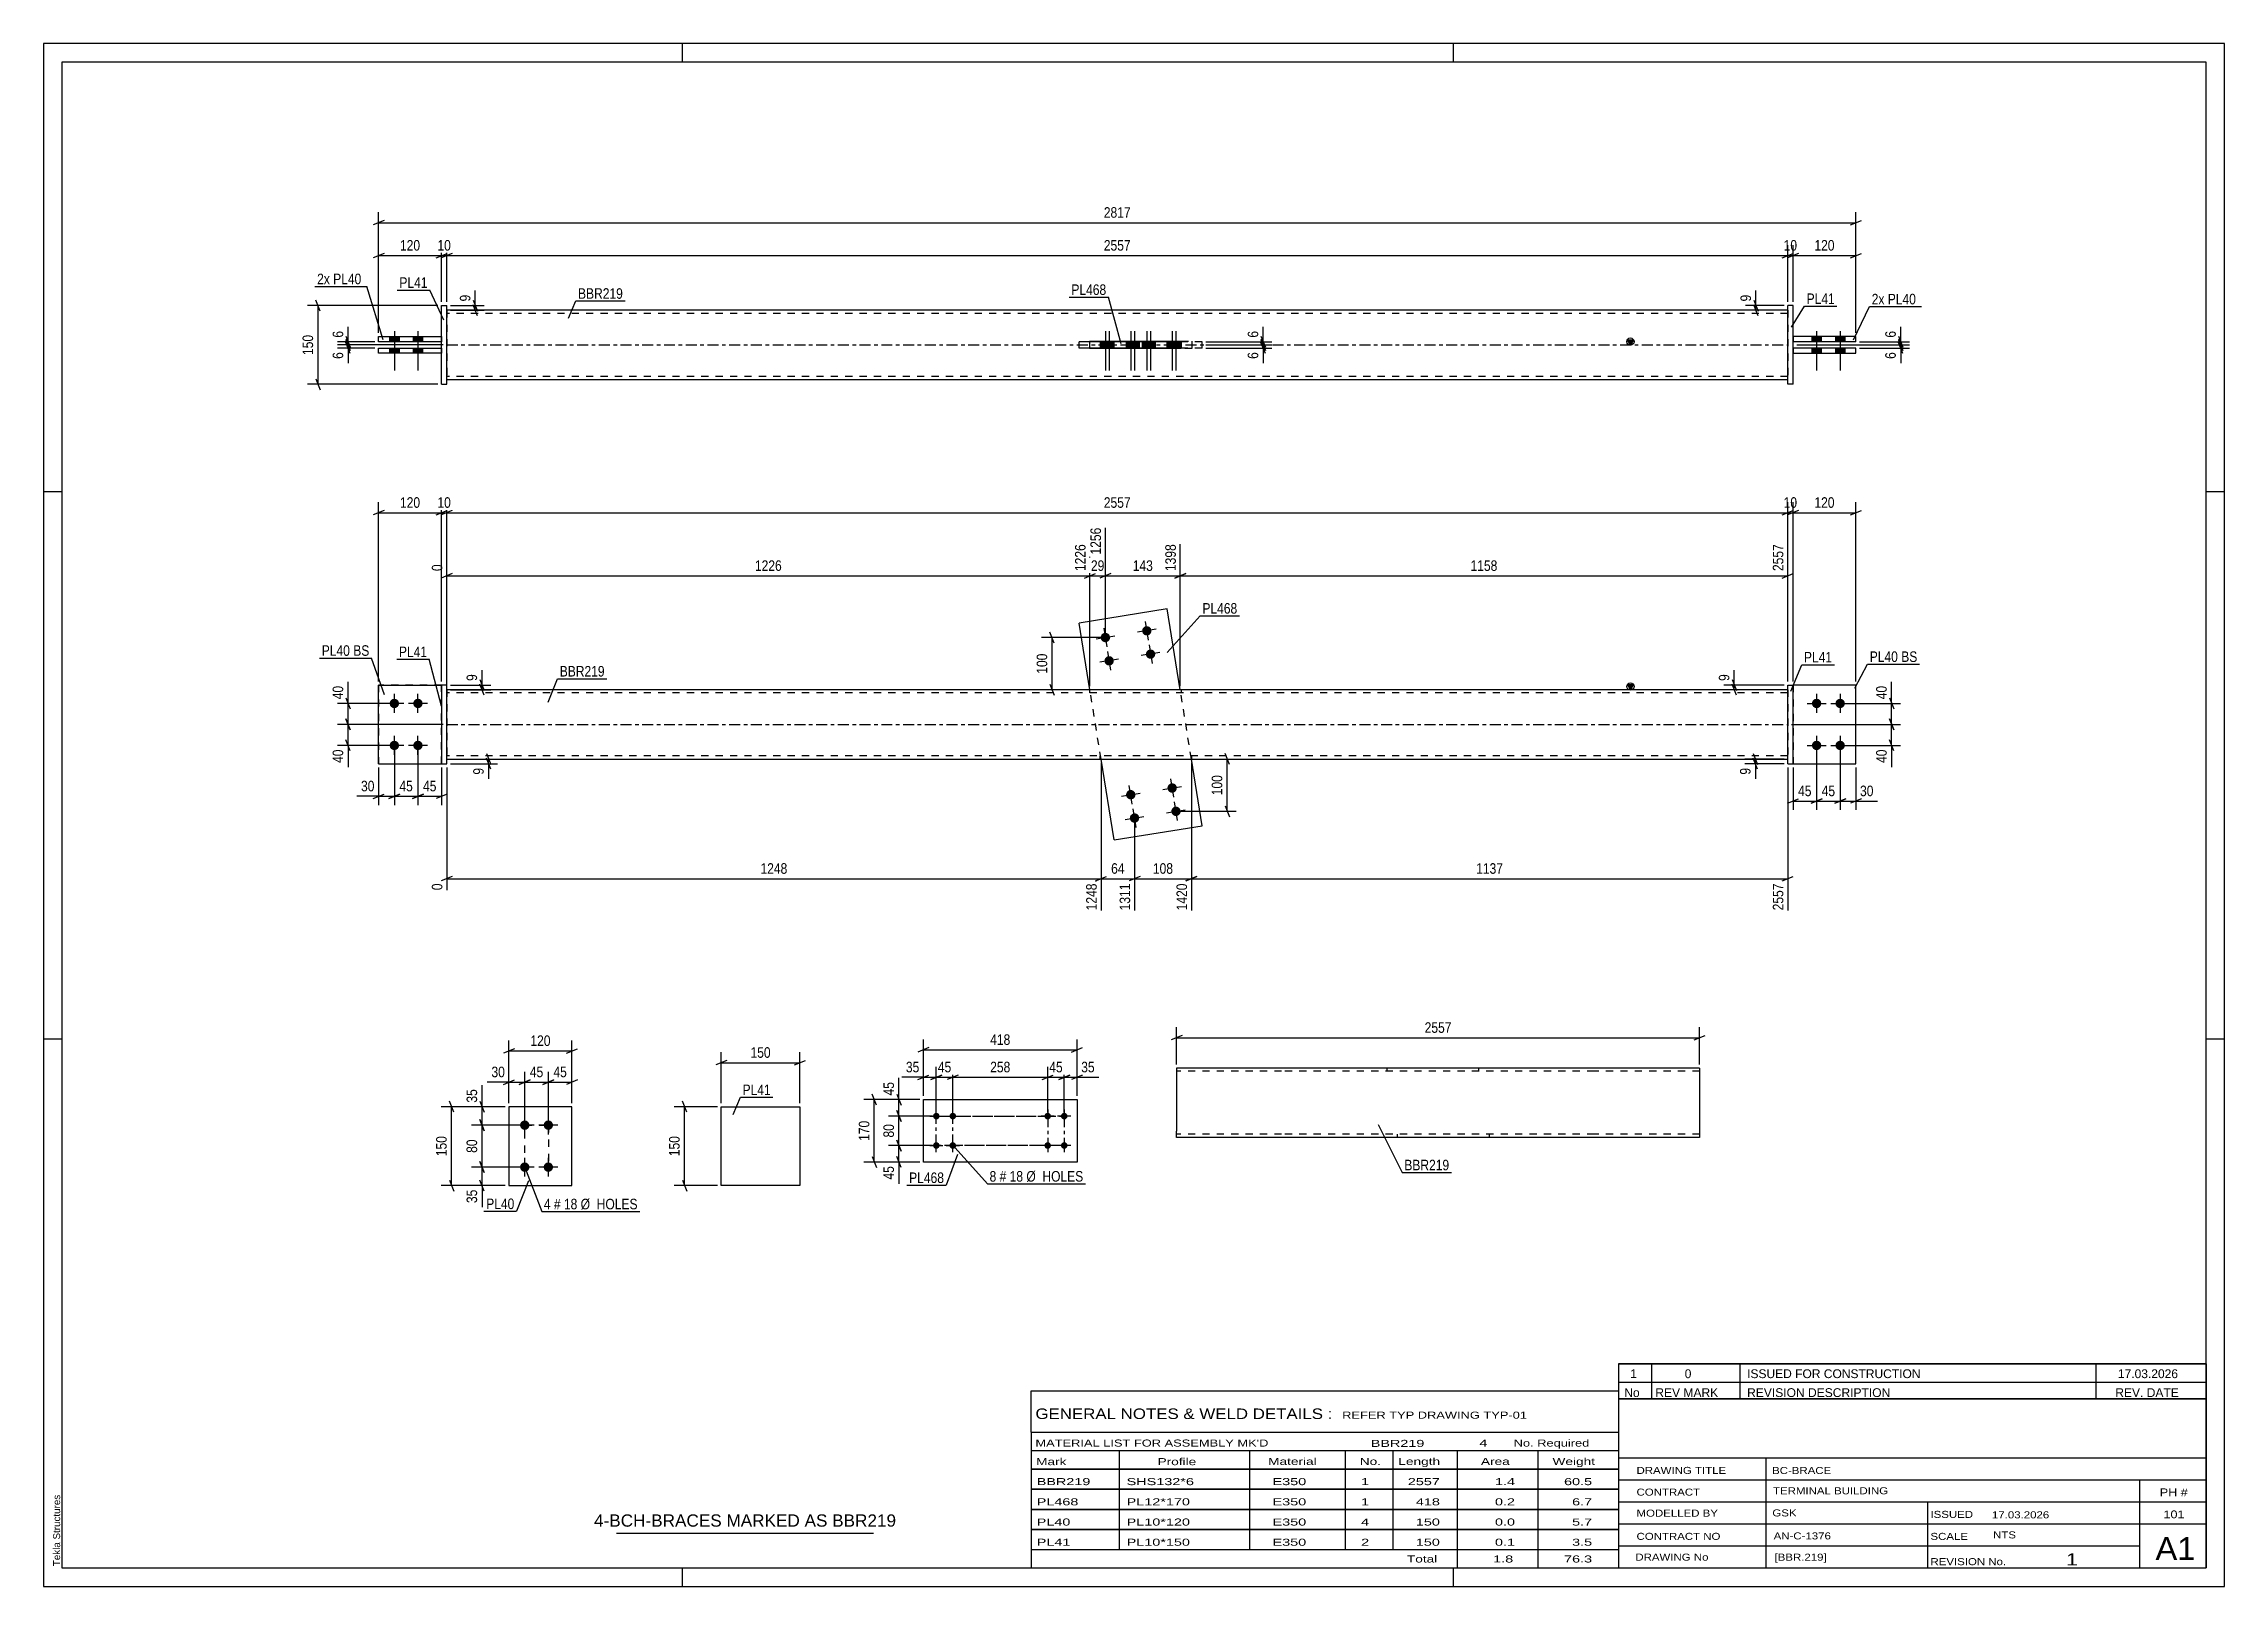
# Paper-space layout 'Layout1' of a CAD drawing. Header units: millimetres. Extents: x 0 to 594, y 0 to 420.
# The model-space entities are those that its viewports show. They can reach past a viewport. Long polylines and large blocks are cut down to what shows.
import ezdxf

# ---------------------------------------------------------------- set-up
doc = ezdxf.new("R2010")
doc.units = ezdxf.units.MM
doc.linetypes.add('DXK_LINE_DOT2', pattern=[3.9198, 1.9599, -1.9599])
doc.linetypes.add('DXK_LINE_DOT3', pattern=[5.9187, 2.979, -0.9799, 0.9799, -0.9799])
doc.layers.add('Viewport layer', color=7, linetype='Continuous', plot=False)
doc.styles.add('Arial', font='ARIAL.TTF', dxfattribs={"height": 0.2})
doc.styles.add('Arial Narrow', font='ARIALN.TTF', dxfattribs={"height": 0.2})

# ---------------------------------------------------------------- blocks, each defined once
blk = doc.blocks.new('Unknown-582682939-1128')
at = {"color": 5, "linetype": 'Continuous'}
for p, q in [((594, 420), (0, 420)), ((0, 420), (0, 0)), ((174, 415), (174, 420)), ((384, 415), (384, 420)), ((594, 0), (594, 420)), ((589, 415), (5, 415)), ((5, 415), (5, 5)), ((589, 5), (589, 415)), ((5, 298), (0, 298)), ((594, 298), (589, 298)), ((5, 149), (0, 149)), ((594, 149), (589, 149)), ((0, 0), (594, 0)), ((5, 5), (589, 5)), ((174, 0), (174, 5)), ((384, 0), (384, 5))]:
    blk.add_line(p, q, dxfattribs=at)
at = {"color": 174, "linetype": 'Continuous', "style": 'Arial'}
blk.add_text('Tekla Structures', height=1.9102, rotation=90, dxfattribs=at).set_placement((4.5, 5.5))
blk = doc.blocks.new('Part-582682939-3819 - 3818')
at = {"color": 2, "linetype": 'Continuous'}
for p, q in [((239.65, 132.52), (281.49, 132.52)), ((239.65, 115.52), (239.65, 132.52)), ((281.49, 132.52), (281.49, 115.52)), ((281.49, 115.52), (239.65, 115.52))]:
    blk.add_line(p, q, dxfattribs=at)
blk = doc.blocks.new('Bolt-582682939-3820 - 3818')
at = {"linetype": 'Continuous'}
for points in [[(273.49, 127.12, -1), (273.49, 128.92, -1)], [(277.99, 127.12, -1), (277.99, 128.92, -1)], [(273.49, 119.12, -1), (273.49, 120.92, -1)], [(277.99, 119.12, -1), (277.99, 120.92, -1)]]:
    blk.add_hatch(color=1, dxfattribs=at).paths.add_polyline_path(points)
at = {"color": 1, "linetype": 'Continuous'}
for p, q in [((275.29, 128.02), (271.69, 128.02)), ((273.49, 129.82), (273.49, 126.22)), ((279.79, 128.02), (276.19, 128.02)), ((277.99, 129.82), (277.99, 126.22)), ((275.29, 120.02), (271.69, 120.02)), ((273.49, 121.82), (273.49, 118.22)), ((279.79, 120.02), (276.19, 120.02)), ((277.99, 121.82), (277.99, 118.22))]:
    blk.add_line(p, q, dxfattribs=at)
blk = doc.blocks.new('Bolt-582682939-3821 - 3818')
at = {"linetype": 'Continuous'}
for points in [[(243.15, 128.92, -1), (243.15, 127.12, -1)], [(247.65, 128.92, -1), (247.65, 127.12, -1)], [(243.15, 120.92, -1), (243.15, 119.12, -1)], [(247.65, 120.92, -1), (247.65, 119.12, -1)]]:
    blk.add_hatch(color=1, dxfattribs=at).paths.add_polyline_path(points)
at = {"color": 1, "linetype": 'Continuous'}
for p, q in [((241.35, 128.02), (244.95, 128.02)), ((243.15, 126.22), (243.15, 129.82)), ((245.85, 128.02), (249.45, 128.02)), ((247.65, 126.22), (247.65, 129.82)), ((241.35, 120.02), (244.95, 120.02)), ((243.15, 118.22), (243.15, 121.82)), ((245.85, 120.02), (249.45, 120.02)), ((247.65, 118.22), (247.65, 121.82))]:
    blk.add_line(p, q, dxfattribs=at)
blk = doc.blocks.new('Part-582682939-1607 - 1591')
at = {"color": 2, "linetype": 'Continuous'}
for p, q in [((143.91, 130.56), (126.76, 130.56)), ((126.76, 130.56), (126.76, 109.13)), ((143.91, 109.13), (143.91, 130.56)), ((126.76, 109.13), (143.91, 109.13))]:
    blk.add_line(p, q, dxfattribs=at)
blk = doc.blocks.new('Bolt-582682939-1612 - 1591')
at = {"linetype": 'Continuous'}
for points in [[(131.05, 124.28, -1), (131.05, 126.85, -1)], [(137.48, 124.28, -1), (137.48, 126.85, -1)], [(131.05, 112.85, -1), (131.05, 115.42, -1)], [(137.48, 112.85, -1), (137.48, 115.42, -1)]]:
    blk.add_hatch(color=1, dxfattribs=at).paths.add_polyline_path(points)
at = {"color": 1, "linetype": 'Continuous'}
for p, q in [((133.62, 125.56), (128.48, 125.56)), ((131.05, 122.99), (131.05, 128.13)), ((140.05, 125.56), (134.91, 125.56)), ((137.48, 122.99), (137.48, 128.13)), ((133.62, 114.13), (128.48, 114.13)), ((131.05, 111.56), (131.05, 116.71)), ((140.05, 114.13), (134.91, 114.13)), ((137.48, 111.56), (137.48, 116.71))]:
    blk.add_line(p, q, dxfattribs=at)
blk = doc.blocks.new('Part-582682939-1962 - 1949')
at = {"color": 2, "linetype": 'Continuous'}
for p, q in [((91.24, 223.95), (91.24, 245.38)), ((91.24, 245.38), (108.38, 245.38)), ((91.24, 223.95), (108.38, 223.95))]:
    blk.add_line(p, q, dxfattribs=at)
at = {"color": 7, "linetype": 'DXK_LINE_DOT2'}
blk.add_line((108.38, 223.95), (108.38, 245.38), dxfattribs=at)
blk = doc.blocks.new('Bolt-582682939-1978 - 1949')
at = {"linetype": 'Continuous'}
for points in [[(482.93, 241.66, -1), (482.93, 239.09, -1)], [(489.35, 241.66, -1), (489.35, 239.09, -1)], [(482.93, 230.23, -1), (482.93, 227.66, -1)], [(489.35, 230.23, -1), (489.35, 227.66, -1)]]:
    blk.add_hatch(color=1, dxfattribs=at).paths.add_polyline_path(points)
at = {"color": 1, "linetype": 'Continuous'}
for p, q in [((480.35, 240.38), (485.5, 240.38)), ((482.93, 242.95), (482.93, 237.8)), ((486.78, 240.38), (491.93, 240.38)), ((489.35, 242.95), (489.35, 237.8)), ((480.35, 228.95), (485.5, 228.95)), ((482.93, 231.52), (482.93, 226.38)), ((486.78, 228.95), (491.93, 228.95)), ((489.35, 231.52), (489.35, 226.38))]:
    blk.add_line(p, q, dxfattribs=at)
blk = doc.blocks.new('Part-582682939-1967 - 1949')
at = {"color": 7, "linetype": 'DXK_LINE_DOT2'}
for p, q in [((108.38, 245.38), (91.24, 245.38)), ((91.24, 245.38), (91.24, 223.95)), ((108.38, 223.95), (108.38, 245.38)), ((91.24, 223.95), (108.38, 223.95))]:
    blk.add_line(p, q, dxfattribs=at)
blk = doc.blocks.new('Part-582682939-1972 - 1949')
at = {"color": 2, "linetype": 'Continuous'}
for p, q in [((109.81, 245.38), (108.38, 245.38)), ((108.38, 245.38), (108.38, 223.95)), ((109.81, 223.95), (109.81, 245.38)), ((108.38, 223.95), (109.81, 223.95))]:
    blk.add_line(p, q, dxfattribs=at)
blk = doc.blocks.new('Part-582682939-1956 - 1949')
at = {"color": 7, "linetype": 'DXK_LINE_DOT2'}
for p, q in [((493.64, 245.38), (476.5, 245.38)), ((476.5, 245.38), (476.5, 223.95)), ((493.64, 223.95), (493.64, 245.38)), ((476.5, 223.95), (493.64, 223.95))]:
    blk.add_line(p, q, dxfattribs=at)
blk = doc.blocks.new('Part-582682939-1957 - 1949')
at = {"color": 2, "linetype": 'Continuous'}
for p, q in [((475.07, 223.95), (475.07, 245.38)), ((475.07, 245.38), (476.5, 245.38)), ((476.5, 223.95), (476.5, 245.38)), ((475.07, 223.95), (476.5, 223.95))]:
    blk.add_line(p, q, dxfattribs=at)
blk = doc.blocks.new('Part-582682939-1977 - 1949')
at = {"color": 2, "linetype": 'Continuous'}
for p, q in [((306.03, 266.11), (282.06, 262.23)), ((284.99, 244.09), (282.06, 262.23)), ((309.59, 244.09), (306.03, 266.11)), ((291.6, 203.22), (288.04, 225.23)), ((315.57, 207.09), (312.64, 225.23)), ((291.6, 203.22), (315.57, 207.09))]:
    blk.add_line(p, q, dxfattribs=at)
at = {"color": 7, "linetype": 'DXK_LINE_DOT2'}
for p, q in [((288.04, 225.23), (284.99, 244.09)), ((312.64, 225.23), (309.59, 244.09))]:
    blk.add_line(p, q, dxfattribs=at)
blk = doc.blocks.new('Bolt-582682939-1979 - 1949')
at = {"linetype": 'Continuous'}
for points in [[(95.53, 239.09, -1), (95.53, 241.66, -1)], [(101.96, 239.09, -1), (101.96, 241.66, -1)], [(95.53, 227.66, -1), (95.53, 230.23, -1)], [(101.96, 227.66, -1), (101.96, 230.23, -1)]]:
    blk.add_hatch(color=1, dxfattribs=at).paths.add_polyline_path(points)
at = {"color": 1, "linetype": 'Continuous'}
for p, q in [((98.1, 240.38), (92.96, 240.38)), ((95.53, 237.8), (95.53, 242.95)), ((104.53, 240.38), (99.38, 240.38)), ((101.96, 237.8), (101.96, 242.95)), ((98.1, 228.95), (92.96, 228.95)), ((95.53, 226.38), (95.53, 231.52)), ((104.53, 228.95), (99.38, 228.95)), ((101.96, 226.38), (101.96, 231.52))]:
    blk.add_line(p, q, dxfattribs=at)
blk = doc.blocks.new('Bolt-582682939-1980 - 1949')
at = {"linetype": 'Continuous'}
for points in [[(301.75, 260.35, -1), (299.22, 259.94, -1)], [(290.47, 258.53, -1), (287.93, 258.12, -1)], [(291.5, 252.18, -1), (288.96, 251.77, -1)], [(302.78, 254, -1), (300.24, 253.59, -1)]]:
    blk.add_hatch(color=1, dxfattribs=at).paths.add_polyline_path(points)
at = {"color": 1, "linetype": 'Continuous'}
for p, q in [((300.08, 262.68), (300.9, 257.61)), ((291.74, 258.73), (286.66, 257.91)), ((288.79, 260.86), (289.61, 255.78)), ((303.02, 260.56), (297.95, 259.74)), ((301.1, 256.34), (301.92, 251.26)), ((292.77, 252.39), (287.69, 251.57)), ((289.82, 254.51), (290.64, 249.44)), ((304.05, 254.21), (298.97, 253.39))]:
    blk.add_line(p, q, dxfattribs=at)
blk = doc.blocks.new('Bolt-582682939-1981 - 1949')
at = {"linetype": 'Continuous'}
for points in [[(294.85, 215.32, -1), (297.39, 215.73, -1)], [(306.13, 217.14, -1), (308.67, 217.55, -1)], [(295.88, 208.97, -1), (298.42, 209.38, -1)], [(307.16, 210.8, -1), (309.7, 211.21, -1)]]:
    blk.add_hatch(color=1, dxfattribs=at).paths.add_polyline_path(points)
at = {"color": 1, "linetype": 'Continuous'}
for p, q in [((307.81, 214.81), (306.99, 219.89)), ((293.58, 215.11), (298.66, 215.93)), ((296.53, 212.99), (295.71, 218.06)), ((304.86, 216.94), (309.94, 217.76)), ((294.61, 208.77), (299.69, 209.59)), ((297.56, 206.64), (296.74, 211.72)), ((305.89, 210.59), (310.97, 211.41)), ((308.84, 208.46), (308.02, 213.54))]:
    blk.add_line(p, q, dxfattribs=at)
blk = doc.blocks.new('Part-582682939-1992 - 1949')
at = {"color": 2, "linetype": 'Continuous'}
for p, q in [((493.64, 245.38), (476.5, 245.38)), ((493.64, 223.95), (493.64, 245.38)), ((476.5, 223.95), (493.64, 223.95))]:
    blk.add_line(p, q, dxfattribs=at)
at = {"color": 7, "linetype": 'DXK_LINE_DOT2'}
blk.add_line((476.5, 245.38), (476.5, 223.95), dxfattribs=at)
blk = doc.blocks.new('Part-582682939-1997 - 1949')
at = {"linetype": 'Continuous'}
blk.add_hatch(color=2, dxfattribs=at).paths.add_polyline_path([(432.21, 244.09), (431.41, 245.49), (433.01, 245.49)])
at = {"color": 2, "linetype": 'Continuous'}
for p, q in [((475.07, 244.09), (109.81, 244.09)), ((432.21, 244.09), (431.41, 245.49)), ((431.41, 245.49), (433.01, 245.49)), ((433.01, 245.49), (432.21, 244.09)), ((109.81, 225.23), (475.07, 225.23))]:
    blk.add_line(p, q, dxfattribs=at)
at = {"color": 7, "linetype": 'DXK_LINE_DOT2'}
for p, q in [((109.81, 244.09), (109.81, 225.23)), ((284.85, 244.09), (284.85, 243.23)), ((309.87, 244.09), (309.87, 243.23)), ((475.07, 244.09), (475.07, 225.23)), ((475.07, 243.23), (109.81, 243.23)), ((475.07, 226.09), (109.81, 226.09)), ((287.76, 225.23), (287.76, 226.09)), ((312.78, 225.23), (312.78, 226.09))]:
    blk.add_line(p, q, dxfattribs=at)
at = {"color": 7, "linetype": 'DXK_LINE_DOT3'}
blk.add_line((109.81, 234.66), (475.07, 234.66), dxfattribs=at)
at = {"color": 2, "linetype": 'Continuous'}
blk.add_circle((432.21, 244.99), 1, dxfattribs=at)
blk = doc.blocks.new('Part-582682939-2447 - 2424')
at = {"color": 2, "linetype": 'Continuous'}
for p, q in [((91.24, 338.84), (91.24, 340.26)), ((91.24, 340.26), (108.38, 340.26)), ((108.38, 338.84), (91.24, 338.84)), ((108.38, 340.26), (108.38, 338.84))]:
    blk.add_line(p, q, dxfattribs=at)
blk = doc.blocks.new('Bolt-582682939-2431 - 2424')
at = {"linetype": 'Continuous'}
for points in [[(484.21, 340.26), (481.64, 340.26), (481.64, 338.83), (484.21, 338.83)], [(484.21, 340.26), (481.64, 340.26), (481.64, 338.83), (484.21, 338.83)], [(490.64, 340.26), (488.07, 340.26), (488.07, 338.83), (490.64, 338.83)], [(490.64, 340.26), (488.07, 340.26), (488.07, 338.83), (490.64, 338.83)], [(484.21, 337.12), (481.64, 337.12), (481.64, 335.69), (484.21, 335.69)], [(484.21, 337.12), (481.64, 337.12), (481.64, 335.69), (484.21, 335.69)], [(490.64, 337.12), (488.07, 337.12), (488.07, 335.69), (490.64, 335.69)], [(490.64, 337.12), (488.07, 337.12), (488.07, 335.69), (490.64, 335.69)]]:
    blk.add_hatch(color=1, dxfattribs=at).paths.add_polyline_path(points)
at = {"color": 1, "linetype": 'Continuous'}
for p, q in [((481.64, 340.26), (481.64, 338.83)), ((481.64, 340.26), (481.64, 338.83)), ((482.93, 341.69), (482.93, 330.98)), ((482.93, 341.69), (482.93, 330.98)), ((484.21, 340.26), (484.21, 338.83)), ((484.21, 340.26), (484.21, 338.83)), ((488.07, 340.26), (488.07, 338.83)), ((488.07, 340.26), (488.07, 338.83)), ((489.35, 341.69), (489.35, 330.98)), ((489.35, 341.69), (489.35, 330.98)), ((490.64, 340.26), (490.64, 338.83)), ((490.64, 340.26), (490.64, 338.83)), ((481.64, 337.12), (481.64, 335.69)), ((481.64, 337.12), (481.64, 335.69)), ((484.21, 337.12), (484.21, 335.69)), ((484.21, 337.12), (484.21, 335.69)), ((488.07, 337.12), (488.07, 335.69)), ((488.07, 337.12), (488.07, 335.69)), ((490.64, 337.12), (490.64, 335.69)), ((490.64, 337.12), (490.64, 335.69))]:
    blk.add_line(p, q, dxfattribs=at)
blk = doc.blocks.new('Bolt-582682939-2432 - 2424')
at = {"linetype": 'Continuous'}
for points in [[(94.24, 338.84), (96.81, 338.84), (96.81, 340.26), (94.24, 340.26)], [(94.24, 338.84), (96.81, 338.84), (96.81, 340.26), (94.24, 340.26)], [(100.67, 338.84), (103.24, 338.84), (103.24, 340.26), (100.67, 340.26)], [(100.67, 338.84), (103.24, 338.84), (103.24, 340.26), (100.67, 340.26)], [(94.24, 335.69), (96.81, 335.69), (96.81, 337.12), (94.24, 337.12)], [(94.24, 335.69), (96.81, 335.69), (96.81, 337.12), (94.24, 337.12)], [(100.67, 335.69), (103.24, 335.69), (103.24, 337.12), (100.67, 337.12)], [(100.67, 335.69), (103.24, 335.69), (103.24, 337.12), (100.67, 337.12)]]:
    blk.add_hatch(color=1, dxfattribs=at).paths.add_polyline_path(points)
at = {"color": 1, "linetype": 'Continuous'}
for p, q in [((94.24, 340.26), (94.24, 338.84)), ((94.24, 340.26), (94.24, 338.84)), ((95.53, 341.69), (95.53, 330.98)), ((95.53, 341.69), (95.53, 330.98)), ((96.81, 340.26), (96.81, 338.84)), ((96.81, 340.26), (96.81, 338.84)), ((100.67, 340.26), (100.67, 338.84)), ((100.67, 340.26), (100.67, 338.84)), ((101.96, 341.69), (101.96, 330.98)), ((101.96, 341.69), (101.96, 330.98)), ((103.24, 340.26), (103.24, 338.84)), ((103.24, 340.26), (103.24, 338.84)), ((94.24, 337.12), (94.24, 335.69)), ((94.24, 337.12), (94.24, 335.69)), ((96.81, 337.12), (96.81, 335.69)), ((96.81, 337.12), (96.81, 335.69)), ((100.67, 337.12), (100.67, 335.69)), ((100.67, 337.12), (100.67, 335.69)), ((103.24, 337.12), (103.24, 335.69)), ((103.24, 337.12), (103.24, 335.69))]:
    blk.add_line(p, q, dxfattribs=at)
blk = doc.blocks.new('Part-582682939-2437 - 2424')
at = {"color": 2, "linetype": 'Continuous'}
for p, q in [((282.06, 337.12), (282.06, 338.83)), ((309.87, 338.83), (282.06, 338.83)), ((306.03, 337.12), (306.03, 338.83)), ((309.87, 337.12), (282.06, 337.12))]:
    blk.add_line(p, q, dxfattribs=at)
at = {"color": 7, "linetype": 'DXK_LINE_DOT2'}
for p, q in [((291.6, 337.12), (291.6, 338.83)), ((315.57, 338.83), (309.87, 338.83)), ((315.57, 337.12), (315.57, 338.83)), ((315.57, 337.12), (309.87, 337.12))]:
    blk.add_line(p, q, dxfattribs=at)
blk = doc.blocks.new('Part-582682939-2442 - 2424')
at = {"color": 2, "linetype": 'Continuous'}
for p, q in [((108.38, 327.26), (108.38, 348.69)), ((108.38, 348.69), (109.81, 348.69)), ((109.81, 327.26), (109.81, 348.69)), ((108.38, 327.26), (109.81, 327.26))]:
    blk.add_line(p, q, dxfattribs=at)
blk = doc.blocks.new('Part-582682939-2452 - 2424')
at = {"color": 2, "linetype": 'Continuous'}
for p, q in [((476.5, 340.26), (476.5, 338.83)), ((493.64, 340.26), (476.5, 340.26)), ((493.64, 338.83), (476.5, 338.83)), ((493.64, 338.83), (493.64, 340.26))]:
    blk.add_line(p, q, dxfattribs=at)
blk = doc.blocks.new('Part-582682939-2457 - 2424')
at = {"color": 2, "linetype": 'Continuous'}
for p, q in [((493.64, 337.12), (476.5, 337.12)), ((476.5, 337.12), (476.5, 335.69)), ((476.5, 335.69), (493.64, 335.69)), ((493.64, 335.69), (493.64, 337.12))]:
    blk.add_line(p, q, dxfattribs=at)
blk = doc.blocks.new('Part-582682939-2462 - 2424')
at = {"linetype": 'Continuous'}
blk.add_hatch(color=2, dxfattribs=at).paths.add_polyline_path([(432.21, 337.98), (431.41, 339.38), (433.01, 339.38)])
at = {"color": 2, "linetype": 'Continuous'}
for p, q in [((475.07, 347.4), (109.81, 347.4)), ((284.85, 338.98), (284.85, 338.83)), ((284.85, 338.98), (309.87, 338.98)), ((287.76, 338.83), (287.76, 338.98)), ((309.87, 338.98), (309.87, 336.98)), ((432.21, 337.98), (431.41, 339.38)), ((431.41, 339.38), (433.01, 339.38)), ((433.01, 339.38), (432.21, 337.98)), ((284.85, 336.98), (284.85, 337.12)), ((309.87, 336.98), (284.85, 336.98)), ((287.76, 336.98), (287.76, 337.12)), ((109.81, 328.55), (475.07, 328.55))]:
    blk.add_line(p, q, dxfattribs=at)
at = {"color": 7, "linetype": 'DXK_LINE_DOT2'}
for p, q in [((109.81, 347.4), (109.81, 328.55)), ((475.07, 346.55), (109.81, 346.55)), ((475.07, 347.4), (475.07, 328.55)), ((284.85, 338.83), (284.85, 336.98)), ((287.76, 338.98), (287.76, 337.12)), ((309.87, 338.98), (312.78, 338.98)), ((312.78, 338.98), (312.78, 336.98)), ((312.78, 336.98), (309.87, 336.98)), ((475.07, 329.4), (109.81, 329.4))]:
    blk.add_line(p, q, dxfattribs=at)
at = {"color": 7, "linetype": 'DXK_LINE_DOT3'}
blk.add_line((109.81, 337.98), (475.07, 337.98), dxfattribs=at)
at = {"color": 2, "linetype": 'Continuous'}
blk.add_circle((432.21, 338.88), 1, dxfattribs=at)
blk = doc.blocks.new('Bolt-582682939-2468 - 2424')
at = {"linetype": 'Continuous'}
for points in [[(290.49, 338.83), (287.92, 338.83), (287.92, 337.12), (290.49, 337.12)], [(291.51, 338.83), (288.94, 338.83), (288.94, 337.12), (291.51, 337.12)], [(301.77, 338.83), (299.2, 338.83), (299.2, 337.12), (301.77, 337.12)], [(302.8, 338.83), (300.23, 338.83), (300.23, 337.12), (302.8, 337.12)]]:
    blk.add_hatch(color=1, dxfattribs=at).paths.add_polyline_path(points)
at = {"color": 1, "linetype": 'Continuous'}
for p, q in [((287.92, 338.83), (287.92, 337.12)), ((288.94, 338.83), (288.94, 337.12)), ((289.2, 341.69), (289.2, 330.98)), ((290.23, 341.69), (290.23, 330.98)), ((290.49, 338.83), (290.49, 337.12)), ((291.51, 338.83), (291.51, 337.12)), ((299.2, 338.83), (299.2, 337.12)), ((300.23, 338.83), (300.23, 337.12)), ((300.49, 341.69), (300.49, 330.98)), ((301.51, 341.69), (301.51, 330.98)), ((301.77, 338.83), (301.77, 337.12)), ((302.8, 338.83), (302.8, 337.12))]:
    blk.add_line(p, q, dxfattribs=at)
blk = doc.blocks.new('Bolt-582682939-2469 - 2424')
at = {"linetype": 'Continuous'}
for points in [[(294.84, 337.12), (297.41, 337.12), (297.41, 338.83), (294.84, 338.83)], [(295.86, 337.12), (298.43, 337.12), (298.43, 338.83), (295.86, 338.83)], [(306.12, 337.12), (308.69, 337.12), (308.69, 338.83), (306.12, 338.83)], [(307.14, 337.12), (309.71, 337.12), (309.71, 338.83), (307.14, 338.83)]]:
    blk.add_hatch(color=1, dxfattribs=at).paths.add_polyline_path(points)
at = {"color": 1, "linetype": 'Continuous'}
for p, q in [((294.84, 338.83), (294.84, 337.12)), ((295.86, 338.83), (295.86, 337.12)), ((296.12, 341.69), (296.12, 330.98)), ((297.15, 341.69), (297.15, 330.98)), ((297.41, 338.83), (297.41, 337.12)), ((298.43, 338.83), (298.43, 337.12)), ((306.12, 338.83), (306.12, 337.12)), ((307.14, 338.83), (307.14, 337.12)), ((307.4, 341.69), (307.4, 330.98)), ((308.43, 341.69), (308.43, 330.98)), ((308.69, 338.83), (308.69, 337.12)), ((309.71, 338.83), (309.71, 337.12))]:
    blk.add_line(p, q, dxfattribs=at)
blk = doc.blocks.new('Part-582682939-2475 - 2424')
at = {"color": 2, "linetype": 'Continuous'}
for p, q in [((475.07, 327.26), (475.07, 348.69)), ((476.5, 348.69), (475.07, 348.69)), ((476.5, 327.26), (476.5, 348.69)), ((476.5, 327.26), (475.07, 327.26))]:
    blk.add_line(p, q, dxfattribs=at)
blk = doc.blocks.new('Part-582682939-2480 - 2424')
at = {"color": 2, "linetype": 'Continuous'}
for p, q in [((91.24, 337.12), (108.38, 337.12)), ((91.24, 335.69), (91.24, 337.12)), ((108.38, 335.69), (91.24, 335.69)), ((108.38, 337.12), (108.38, 335.69))]:
    blk.add_line(p, q, dxfattribs=at)
blk = doc.blocks.new('Part-582682939-1567 - 1551')
at = {"color": 2, "linetype": 'Continuous'}
for p, q in [((184.58, 130.56), (206.01, 130.56)), ((184.58, 109.13), (184.58, 130.56)), ((206.01, 130.56), (206.01, 109.13)), ((206.01, 109.13), (184.58, 109.13))]:
    blk.add_line(p, q, dxfattribs=at)
blk = doc.blocks.new('Part-582682939-1532 - 1515')
at = {"color": 2, "linetype": 'Continuous'}
for p, q in [((337.19, 141.09), (308.62, 141.09)), ((308.62, 141.09), (308.62, 123.95)), ((422.36, 141.09), (337.29, 141.09)), ((451.04, 141.09), (422.46, 141.09)), ((451.04, 141.09), (451.04, 122.23)), ((308.62, 122.73), (308.62, 123.95)), ((308.62, 122.36), (308.62, 122.73)), ((308.62, 122.23), (308.62, 122.36)), ((337.19, 122.23), (308.62, 122.23)), ((422.36, 122.23), (337.29, 122.23)), ((451.04, 122.23), (422.46, 122.23))]:
    blk.add_line(p, q, dxfattribs=at)
at = {"color": 7, "linetype": 'DXK_LINE_DOT2'}
for p, q in [((337.19, 140.23), (308.62, 140.23)), ((422.36, 140.23), (337.29, 140.23)), ((365.86, 141.09), (365.86, 140.23)), ((390.88, 141.09), (390.88, 140.23)), ((451.04, 140.23), (422.46, 140.23)), ((308.62, 123.29), (308.62, 123.95)), ((308.62, 122.73), (308.62, 123.62)), ((308.62, 123.09), (308.62, 123.15)), ((308.62, 123.09), (308.62, 123.15)), ((337.19, 123.09), (308.62, 123.09)), ((308.62, 122.23), (308.62, 122.23)), ((422.36, 123.09), (337.29, 123.09)), ((368.77, 122.23), (368.77, 123.09)), ((393.79, 122.23), (393.79, 123.09)), ((451.04, 123.09), (422.46, 123.09)), ((451.04, 123.09), (451.04, 123.15))]:
    blk.add_line(p, q, dxfattribs=at)
blk = doc.blocks.new('Rectangle-582682939-3960 - 3818')
at = {"color": 1, "linetype": 'DXK_LINE_DOT3'}
blk.add_lwpolyline([(243.15, 128.02), (277.99, 128.02), (277.99, 120.02), (243.15, 120.02), (243.15, 128.02)], close=True, dxfattribs=at)
blk = doc.blocks.new('Rectangle-582682939-1727 - 1591')
at = {"color": 1, "linetype": 'DXK_LINE_DOT2'}
blk.add_lwpolyline([(131.05, 125.56), (137.48, 125.56), (137.48, 114.13), (131.05, 114.13), (131.05, 125.56)], close=True, dxfattribs=at)
blk = doc.blocks.new('Rectangle-582682939-3970 - 3818')
at = {"color": 1, "linetype": 'DXK_LINE_DOT3'}
blk.add_lwpolyline([(247.65, 128.02), (273.49, 128.02), (273.49, 120.02), (247.65, 120.02), (247.65, 128.02)], close=True, dxfattribs=at)
blk = doc.blocks.new('StraightDimension-582682939-4045 - 3818')
at = {"color": 7, "linetype": 'Continuous'}
for p, q in [((242.15, 120.02), (230.11, 120.02)), ((232.36, 121.52), (233.56, 118.52)), ((232.96, 115.52), (232.96, 120.02)), ((238.65, 115.52), (230.11, 115.52)), ((233.56, 114.02), (232.36, 117.02))]:
    blk.add_line(p, q, dxfattribs=at)
at = {"color": 0}
blk.add_wipeout([(232.21, 114.99), (228.01, 114.99), (228.01, 110.14), (232.21, 110.14)], dxfattribs=at)
at = {"color": 7, "linetype": 'Continuous'}
blk.add_line((232.96, 115.52), (232.96, 109.61), dxfattribs=at)
blk.add_line((232.96, 115.52), (232.96, 109.61), dxfattribs=at)
at = {"color": 3, "style": 'Arial Narrow'}
blk.add_text('45', height=2.863, rotation=90.00021, dxfattribs=at).set_placement((231.61, 110.74))
blk = doc.blocks.new('StraightDimension-582682939-3981 - 3818')
at = {"color": 7, "linetype": 'Continuous'}
for p, q in [((276.49, 138), (279.49, 139.2)), ((277.99, 129.02), (277.99, 141.45)), ((277.99, 138.6), (281.49, 138.6)), ((282.99, 139.2), (279.99, 138)), ((281.49, 133.52), (281.49, 141.45))]:
    blk.add_line(p, q, dxfattribs=at)
at = {"color": 0}
blk.add_wipeout([(286.88, 139.35), (286.88, 143.55), (282.02, 143.55), (282.02, 139.35)], dxfattribs=at)
at = {"color": 7, "linetype": 'Continuous'}
blk.add_line((281.49, 138.6), (287.4, 138.6), dxfattribs=at)
blk.add_line((281.49, 138.6), (287.4, 138.6), dxfattribs=at)
at = {"color": 3, "style": 'Arial Narrow'}
blk.add_text('35', height=2.863, dxfattribs=at).set_placement((282.62, 139.95))
blk = doc.blocks.new('StraightDimension-582682939-3982 - 3818')
at = {"color": 7, "linetype": 'Continuous'}
for p, q in [((271.99, 138), (274.99, 139.2)), ((273.49, 129.02), (273.49, 141.45)), ((273.49, 138.6), (277.99, 138.6)), ((279.49, 139.2), (276.49, 138)), ((277.99, 129.02), (277.99, 141.45))]:
    blk.add_line(p, q, dxfattribs=at)
at = {"color": 0}
blk.add_wipeout([(278.17, 139.35), (278.17, 143.55), (273.32, 143.55), (273.32, 139.35)], dxfattribs=at)
at = {"color": 3, "style": 'Arial Narrow'}
blk.add_text('45', height=2.863, dxfattribs=at).set_placement((273.92, 139.95))
blk = doc.blocks.new('StraightDimension-582682939-3983 - 3818')
at = {"color": 7, "linetype": 'Continuous'}
for p, q in [((249.15, 139.2), (246.15, 138)), ((247.65, 129.02), (247.65, 141.45)), ((247.65, 138.6), (273.49, 138.6)), ((271.99, 138), (274.99, 139.2)), ((273.49, 129.02), (273.49, 141.45))]:
    blk.add_line(p, q, dxfattribs=at)
at = {"color": 0}
blk.add_wipeout([(263.91, 139.35), (263.91, 143.55), (257.23, 143.55), (257.23, 139.35)], dxfattribs=at)
at = {"color": 3, "style": 'Arial Narrow'}
blk.add_text('258', height=2.863, dxfattribs=at).set_placement((257.83, 139.95))
blk = doc.blocks.new('StraightDimension-582682939-3984 - 3818')
at = {"color": 7, "linetype": 'Continuous'}
for p, q in [((241.65, 138), (244.65, 139.2)), ((243.15, 129.02), (243.15, 141.45)), ((243.15, 138.6), (247.65, 138.6)), ((249.15, 139.2), (246.15, 138)), ((247.65, 129.02), (247.65, 141.45))]:
    blk.add_line(p, q, dxfattribs=at)
at = {"color": 0}
blk.add_wipeout([(247.83, 139.35), (247.83, 143.55), (242.97, 143.55), (242.97, 139.35)], dxfattribs=at)
at = {"color": 3, "style": 'Arial Narrow'}
blk.add_text('45', height=2.863, dxfattribs=at).set_placement((243.57, 139.95))
blk = doc.blocks.new('StraightDimension-582682939-3985 - 3818')
at = {"color": 7, "linetype": 'Continuous'}
for p, q in [((238.15, 138), (241.15, 139.2)), ((239.65, 133.52), (239.65, 141.45)), ((239.65, 138.6), (243.15, 138.6)), ((244.65, 139.2), (241.65, 138)), ((243.15, 129.02), (243.15, 141.45))]:
    blk.add_line(p, q, dxfattribs=at)
at = {"color": 0}
blk.add_wipeout([(239.12, 139.35), (239.12, 143.55), (234.27, 143.55), (234.27, 139.35)], dxfattribs=at)
at = {"color": 7, "linetype": 'Continuous'}
blk.add_line((239.65, 138.6), (233.74, 138.6), dxfattribs=at)
blk.add_line((239.65, 138.6), (233.74, 138.6), dxfattribs=at)
at = {"color": 3, "style": 'Arial Narrow'}
blk.add_text('35', height=2.863, dxfattribs=at).set_placement((234.87, 139.95))
blk = doc.blocks.new('StraightDimension-582682939-4032 - 3818')
at = {"color": 7, "linetype": 'Continuous'}
for p, q in [((239.65, 133.52), (239.65, 148.92)), ((281.49, 133.52), (281.49, 148.92)), ((241.15, 146.67), (238.15, 145.47)), ((239.65, 146.07), (281.49, 146.07)), ((279.99, 145.47), (282.99, 146.67))]:
    blk.add_line(p, q, dxfattribs=at)
at = {"color": 0}
blk.add_wipeout([(263.91, 146.82), (263.91, 151.02), (257.23, 151.02), (257.23, 146.82)], dxfattribs=at)
at = {"color": 3, "style": 'Arial Narrow'}
blk.add_text('418', height=2.863, dxfattribs=at).set_placement((257.83, 147.42))
blk = doc.blocks.new('StraightDimension-582682939-4043 - 3818')
at = {"color": 7, "linetype": 'Continuous'}
for p, q in [((238.65, 132.52), (230.11, 132.52)), ((232.36, 134.02), (233.56, 131.02)), ((232.96, 128.02), (232.96, 132.52)), ((242.15, 128.02), (230.11, 128.02)), ((233.56, 126.52), (232.36, 129.52))]:
    blk.add_line(p, q, dxfattribs=at)
at = {"color": 0}
blk.add_wipeout([(232.21, 137.9), (228.01, 137.9), (228.01, 133.04), (232.21, 133.04)], dxfattribs=at)
at = {"color": 7, "linetype": 'Continuous'}
blk.add_line((232.96, 132.52), (232.96, 138.42), dxfattribs=at)
blk.add_line((232.96, 132.52), (232.96, 138.42), dxfattribs=at)
at = {"color": 3, "style": 'Arial Narrow'}
blk.add_text('45', height=2.863, rotation=90.00021, dxfattribs=at).set_placement((231.61, 133.64))
blk = doc.blocks.new('StraightDimension-582682939-4044 - 3818')
at = {"color": 7, "linetype": 'Continuous'}
for p, q in [((242.15, 128.02), (230.11, 128.02)), ((232.36, 129.52), (233.56, 126.52)), ((232.96, 120.02), (232.96, 128.02)), ((242.15, 120.02), (230.11, 120.02)), ((233.56, 118.52), (232.36, 121.52))]:
    blk.add_line(p, q, dxfattribs=at)
at = {"color": 0}
blk.add_wipeout([(232.21, 126.45), (228.01, 126.45), (228.01, 121.59), (232.21, 121.59)], dxfattribs=at)
at = {"color": 3, "style": 'Arial Narrow'}
blk.add_text('80', height=2.863, rotation=90.00021, dxfattribs=at).set_placement((231.61, 122.19))
blk = doc.blocks.new('StraightDimension-582682939-4066 - 3818')
at = {"color": 7, "linetype": 'Continuous'}
for p, q in [((238.65, 132.52), (223.41, 132.52)), ((226.86, 131.02), (225.66, 134.02)), ((226.26, 115.52), (226.26, 132.52)), ((238.65, 115.52), (223.41, 115.52)), ((225.66, 117.02), (226.86, 114.02))]:
    blk.add_line(p, q, dxfattribs=at)
at = {"color": 0}
blk.add_wipeout([(225.51, 127.36), (221.31, 127.36), (221.31, 120.68), (225.51, 120.68)], dxfattribs=at)
at = {"color": 3, "style": 'Arial Narrow'}
blk.add_text('170', height=2.863, rotation=90.00021, dxfattribs=at).set_placement((224.91, 121.28))
blk = doc.blocks.new('StraightDimension-582682939-1647 - 1591')
at = {"color": 7, "linetype": 'Continuous'}
for p, q in [((129.55, 136.67), (132.55, 137.87)), ((131.05, 126.56), (131.05, 140.12)), ((131.05, 137.27), (137.48, 137.27)), ((138.98, 137.87), (135.98, 136.67)), ((137.48, 126.56), (137.48, 140.12))]:
    blk.add_line(p, q, dxfattribs=at)
at = {"color": 0}
blk.add_wipeout([(136.69, 138.02), (136.69, 142.22), (131.84, 142.22), (131.84, 138.02)], dxfattribs=at)
at = {"color": 3, "style": 'Arial Narrow'}
blk.add_text('45', height=2.863, dxfattribs=at).set_placement((132.44, 138.62))
blk = doc.blocks.new('StraightDimension-582682939-1614 - 1591')
at = {"color": 7, "linetype": 'Continuous'}
for p, q in [((126.76, 131.56), (126.76, 148.62)), ((143.91, 131.56), (143.91, 148.62)), ((128.26, 146.37), (125.26, 145.17)), ((126.76, 145.77), (143.91, 145.77)), ((142.41, 145.17), (145.41, 146.37))]:
    blk.add_line(p, q, dxfattribs=at)
at = {"color": 0}
blk.add_wipeout([(138.68, 146.52), (138.68, 150.72), (131.99, 150.72), (131.99, 146.52)], dxfattribs=at)
at = {"color": 3, "style": 'Arial Narrow'}
blk.add_text('120', height=2.863, dxfattribs=at).set_placement((132.59, 147.12))
blk = doc.blocks.new('StraightDimension-582682939-1634 - 1591')
at = {"color": 7, "linetype": 'Continuous'}
for p, q in [((125.26, 136.67), (128.26, 137.87)), ((126.76, 131.56), (126.76, 140.12)), ((126.76, 137.27), (131.05, 137.27)), ((132.55, 137.87), (129.55, 136.67)), ((131.05, 126.56), (131.05, 140.12))]:
    blk.add_line(p, q, dxfattribs=at)
at = {"color": 0}
blk.add_wipeout([(126.24, 138.02), (126.24, 142.22), (121.38, 142.22), (121.38, 138.02)], dxfattribs=at)
at = {"color": 7, "linetype": 'Continuous'}
blk.add_line((126.76, 137.27), (120.86, 137.27), dxfattribs=at)
blk.add_line((126.76, 137.27), (120.86, 137.27), dxfattribs=at)
at = {"color": 3, "style": 'Arial Narrow'}
blk.add_text('30', height=2.863, dxfattribs=at).set_placement((121.98, 138.62))
blk = doc.blocks.new('StraightDimension-582682939-1657 - 1591')
at = {"color": 7, "linetype": 'Continuous'}
for p, q in [((135.98, 136.67), (138.98, 137.87)), ((137.48, 126.56), (137.48, 140.12)), ((137.48, 137.27), (143.91, 137.27)), ((145.41, 137.87), (142.41, 136.67)), ((143.91, 131.56), (143.91, 140.12))]:
    blk.add_line(p, q, dxfattribs=at)
at = {"color": 0}
blk.add_wipeout([(143.12, 138.02), (143.12, 142.22), (138.26, 142.22), (138.26, 138.02)], dxfattribs=at)
at = {"color": 3, "style": 'Arial Narrow'}
blk.add_text('45', height=2.863, dxfattribs=at).set_placement((138.86, 138.62))
blk = doc.blocks.new('StraightDimension-582682939-1674 - 1591')
at = {"color": 7, "linetype": 'Continuous'}
for p, q in [((111.73, 129.06), (110.53, 132.06)), ((125.76, 130.56), (108.28, 130.56)), ((111.13, 109.13), (111.13, 130.56)), ((125.76, 109.13), (108.28, 109.13)), ((110.53, 110.63), (111.73, 107.63))]:
    blk.add_line(p, q, dxfattribs=at)
at = {"color": 0}
blk.add_wipeout([(110.38, 123.19), (106.18, 123.19), (106.18, 116.51), (110.38, 116.51)], dxfattribs=at)
at = {"color": 3, "style": 'Arial Narrow'}
blk.add_text('150', height=2.863, rotation=90.00021, dxfattribs=at).set_placement((109.78, 117.11))
blk = doc.blocks.new('StraightDimension-582682939-1691 - 1591')
at = {"color": 7, "linetype": 'Continuous'}
for p, q in [((130.05, 114.13), (116.57, 114.13)), ((118.82, 115.63), (120.02, 112.63)), ((119.42, 109.13), (119.42, 114.13)), ((125.76, 109.13), (116.57, 109.13)), ((120.02, 107.63), (118.82, 110.63))]:
    blk.add_line(p, q, dxfattribs=at)
at = {"color": 0}
blk.add_wipeout([(118.67, 108.61), (114.47, 108.61), (114.47, 103.75), (118.67, 103.75)], dxfattribs=at)
at = {"color": 7, "linetype": 'Continuous'}
blk.add_line((119.42, 109.13), (119.42, 103.23), dxfattribs=at)
blk.add_line((119.42, 109.13), (119.42, 103.23), dxfattribs=at)
at = {"color": 3, "style": 'Arial Narrow'}
blk.add_text('35', height=2.863, rotation=90.00021, dxfattribs=at).set_placement((118.07, 104.35))
blk = doc.blocks.new('StraightDimension-582682939-1704 - 1591')
at = {"color": 7, "linetype": 'Continuous'}
for p, q in [((130.05, 125.56), (116.57, 125.56)), ((118.82, 127.06), (120.02, 124.06)), ((119.42, 114.13), (119.42, 125.56)), ((130.05, 114.13), (116.57, 114.13)), ((120.02, 112.63), (118.82, 115.63))]:
    blk.add_line(p, q, dxfattribs=at)
at = {"color": 0}
blk.add_wipeout([(118.67, 122.28), (114.47, 122.28), (114.47, 117.42), (118.67, 117.42)], dxfattribs=at)
at = {"color": 3, "style": 'Arial Narrow'}
blk.add_text('80', height=2.863, rotation=90.00021, dxfattribs=at).set_placement((118.07, 118.02))
blk = doc.blocks.new('StraightDimension-582682939-1714 - 1591')
at = {"color": 7, "linetype": 'Continuous'}
for p, q in [((118.82, 132.06), (120.02, 129.06)), ((125.76, 130.56), (116.57, 130.56)), ((130.05, 125.56), (116.57, 125.56)), ((120.02, 124.06), (118.82, 127.06)), ((119.42, 125.56), (119.42, 130.56))]:
    blk.add_line(p, q, dxfattribs=at)
at = {"color": 0}
blk.add_wipeout([(118.67, 135.94), (114.47, 135.94), (114.47, 131.09), (118.67, 131.09)], dxfattribs=at)
at = {"color": 7, "linetype": 'Continuous'}
blk.add_line((119.42, 130.56), (119.42, 136.47), dxfattribs=at)
blk.add_line((119.42, 130.56), (119.42, 136.47), dxfattribs=at)
at = {"color": 3, "style": 'Arial Narrow'}
blk.add_text('35', height=2.863, rotation=90.00021, dxfattribs=at).set_placement((118.07, 131.69))
blk = doc.blocks.new('StraightDimension-582682939-2094 - 1949')
at = {"color": 7, "linetype": 'Continuous'}
for p, q in [((288.2, 258.32), (271.85, 258.32)), ((275.3, 256.82), (274.1, 259.82)), ((274.7, 244.09), (274.7, 258.32)), ((283.99, 244.09), (271.85, 244.09)), ((274.1, 245.59), (275.3, 242.59))]:
    blk.add_line(p, q, dxfattribs=at)
at = {"color": 0}
blk.add_wipeout([(273.95, 254.55), (269.75, 254.55), (269.75, 247.86), (273.95, 247.86)], dxfattribs=at)
at = {"color": 3, "style": 'Arial Narrow'}
blk.add_text('100', height=2.863, rotation=90.00021, dxfattribs=at).set_placement((273.35, 248.46))
blk = doc.blocks.new('StraightDimension-582682939-2144 - 1949')
at = {"color": 7, "linetype": 'Continuous'}
for p, q in [((322.99, 223.73), (321.79, 226.73)), ((293.44, 225.23), (324.79, 225.23)), ((322.39, 211), (322.39, 225.23)), ((309.43, 211), (324.79, 211)), ((321.79, 212.5), (322.99, 209.5))]:
    blk.add_line(p, q, dxfattribs=at)
at = {"color": 0}
blk.add_wipeout([(321.64, 221.46), (317.44, 221.46), (317.44, 214.77), (321.64, 214.77)], dxfattribs=at)
at = {"color": 3, "style": 'Arial Narrow'}
blk.add_text('100', height=2.863, rotation=90.00021, dxfattribs=at).set_placement((321.04, 215.37))
blk = doc.blocks.new('StraightDimension-582682939-2064 - 1949')
at = {"color": 7, "linetype": 'Continuous'}
for p, q in [((92.74, 292.89), (89.74, 291.69)), ((91.24, 246.38), (91.24, 295.14)), ((91.24, 292.29), (108.38, 292.29)), ((106.88, 291.69), (109.88, 292.89)), ((108.38, 246.38), (108.38, 295.14))]:
    blk.add_line(p, q, dxfattribs=at)
at = {"color": 0}
blk.add_wipeout([(103.16, 293.04), (103.16, 297.24), (96.47, 297.24), (96.47, 293.04)], dxfattribs=at)
at = {"color": 3, "style": 'Arial Narrow'}
blk.add_text('120', height=2.863, dxfattribs=at).set_placement((97.07, 293.64))
blk = doc.blocks.new('StraightDimension-582682939-2021 - 1949')
at = {"color": 7, "linetype": 'Continuous'}
for p, q in [((473.57, 291.69), (476.57, 292.89)), ((478, 292.89), (475, 291.69)), ((475.07, 246.38), (475.07, 295.14)), ((475.07, 292.29), (476.5, 292.29)), ((476.5, 246.38), (476.5, 295.14))]:
    blk.add_line(p, q, dxfattribs=at)
at = {"color": 0}
blk.add_wipeout([(478.21, 293.04), (478.21, 297.24), (473.35, 297.24), (473.35, 293.04)], dxfattribs=at)
at = {"color": 3, "style": 'Arial Narrow'}
blk.add_text('10', height=2.863, dxfattribs=at).set_placement((473.95, 293.64))
blk = doc.blocks.new('StraightDimension-582682939-2181 - 1949')
at = {"color": 7, "linetype": 'Continuous'}
for p, q in [((489.35, 227.95), (489.35, 211.38)), ((493.64, 222.95), (493.64, 211.38)), ((487.85, 213.18), (490.85, 214.38)), ((495.14, 214.38), (492.14, 213.18)), ((489.35, 213.78), (493.64, 213.78))]:
    blk.add_line(p, q, dxfattribs=at)
at = {"color": 0}
blk.add_wipeout([(499.02, 214.53), (499.02, 218.73), (494.16, 218.73), (494.16, 214.53)], dxfattribs=at)
at = {"color": 7, "linetype": 'Continuous'}
blk.add_line((493.64, 213.78), (499.55, 213.78), dxfattribs=at)
blk.add_line((493.64, 213.78), (499.55, 213.78), dxfattribs=at)
at = {"color": 3, "style": 'Arial Narrow'}
blk.add_text('30', height=2.863, dxfattribs=at).set_placement((494.76, 215.13))
blk = doc.blocks.new('StraightDimension-582682939-2204 - 1949')
at = {"color": 7, "linetype": 'Continuous'}
for p, q in [((94.53, 240.38), (80.09, 240.38)), ((82.34, 241.88), (83.54, 238.88)), ((82.94, 234.66), (82.94, 240.38)), ((108.81, 234.66), (80.09, 234.66)), ((83.54, 233.16), (82.34, 236.16))]:
    blk.add_line(p, q, dxfattribs=at)
at = {"color": 0}
blk.add_wipeout([(82.19, 245.76), (77.99, 245.76), (77.99, 240.9), (82.19, 240.9)], dxfattribs=at)
at = {"color": 7, "linetype": 'Continuous'}
blk.add_line((82.94, 240.38), (82.94, 246.28), dxfattribs=at)
blk.add_line((82.94, 240.38), (82.94, 246.28), dxfattribs=at)
at = {"color": 3, "style": 'Arial Narrow'}
blk.add_text('40', height=2.863, rotation=90.00021, dxfattribs=at).set_placement((81.59, 241.5))
blk = doc.blocks.new('StraightDimension-582682939-2130 - 1949')
at = {"color": 7, "linetype": 'Continuous'}
for p, q in [((490.35, 240.38), (505.77, 240.38)), ((502.77, 241.88), (503.97, 238.88)), ((503.37, 234.66), (503.37, 240.38)), ((476.07, 234.66), (505.77, 234.66)), ((503.97, 233.16), (502.77, 236.16))]:
    blk.add_line(p, q, dxfattribs=at)
at = {"color": 0}
blk.add_wipeout([(502.62, 245.76), (498.42, 245.76), (498.42, 240.9), (502.62, 240.9)], dxfattribs=at)
at = {"color": 7, "linetype": 'Continuous'}
blk.add_line((503.37, 240.38), (503.37, 246.28), dxfattribs=at)
blk.add_line((503.37, 240.38), (503.37, 246.28), dxfattribs=at)
at = {"color": 3, "style": 'Arial Narrow'}
blk.add_text('40', height=2.863, rotation=90.00021, dxfattribs=at).set_placement((502.02, 241.5))
blk = doc.blocks.new('StraightDimension-582682939-2311 - 1949')
at = {"color": 7, "linetype": 'Continuous'}
for p, q in [((101.96, 227.95), (101.96, 212.7)), ((108.38, 222.95), (108.38, 212.7)), ((100.46, 214.5), (103.46, 215.7)), ((101.96, 215.1), (108.38, 215.1)), ((109.88, 215.7), (106.88, 214.5))]:
    blk.add_line(p, q, dxfattribs=at)
at = {"color": 0}
blk.add_wipeout([(107.6, 215.85), (107.6, 220.05), (102.74, 220.05), (102.74, 215.85)], dxfattribs=at)
at = {"color": 3, "style": 'Arial Narrow'}
blk.add_text('45', height=2.863, dxfattribs=at).set_placement((103.34, 216.45))
blk = doc.blocks.new('StraightDimension-582682939-2325 - 1949')
at = {"color": 7, "linetype": 'Continuous'}
for p, q in [((284.99, 245.09), (284.99, 283.72)), ((111.31, 275.71), (108.31, 274.51)), ((109.81, 245.09), (109.81, 278.23)), ((109.81, 275.11), (284.99, 275.11)), ((283.49, 274.51), (286.49, 275.71))]:
    blk.add_line(p, q, dxfattribs=at)
at = {"color": 0}
blk.add_wipeout([(201.66, 275.86), (201.66, 280.06), (193.15, 280.06), (193.15, 275.86)], dxfattribs=at)
at = {"color": 0, "linetype": 'Continuous'}
for points in [[(284.39, 284.32), (280.19, 284.32), (280.19, 275.81), (284.39, 275.81)], [(109.21, 278.83), (105.01, 278.83), (105.01, 275.81), (109.21, 275.81)]]:
    blk.add_wipeout(points, dxfattribs=at)
at = {"color": 3, "style": 'Arial Narrow'}
blk.add_text('1226', height=2.863, dxfattribs=at).set_placement((193.75, 276.46))
at = {"color": 3, "linetype": 'Continuous', "style": 'Arial Narrow'}
for s, height, p in [('1226', 2.863, (283.79, 276.41)), ('0', 2.86, (108.61, 276.41))]:
    blk.add_text(s, height=height, rotation=90.00021, dxfattribs=at).set_placement(p)
blk = doc.blocks.new('StraightDimension-582682939-1999 - 1949')
at = {"color": 7, "linetype": 'Continuous'}
for p, q in [((478, 292.89), (475, 291.69)), ((476.5, 246.38), (476.5, 295.14)), ((476.5, 292.29), (493.64, 292.29)), ((492.14, 291.69), (495.14, 292.89)), ((493.64, 246.38), (493.64, 295.14))]:
    blk.add_line(p, q, dxfattribs=at)
at = {"color": 0}
blk.add_wipeout([(488.41, 293.04), (488.41, 297.24), (481.73, 297.24), (481.73, 293.04)], dxfattribs=at)
at = {"color": 3, "style": 'Arial Narrow'}
blk.add_text('120', height=2.863, dxfattribs=at).set_placement((482.33, 293.64))
blk = doc.blocks.new('StraightDimension-582682939-2038 - 1949')
at = {"color": 7, "linetype": 'Continuous'}
for p, q in [((111.31, 292.89), (108.31, 291.69)), ((109.81, 246.38), (109.81, 295.14)), ((109.81, 292.29), (475.07, 292.29)), ((473.57, 291.69), (476.57, 292.89)), ((475.07, 246.38), (475.07, 295.14))]:
    blk.add_line(p, q, dxfattribs=at)
at = {"color": 0}
blk.add_wipeout([(296.7, 293.04), (296.7, 297.24), (288.18, 297.24), (288.18, 293.04)], dxfattribs=at)
at = {"color": 3, "style": 'Arial Narrow'}
blk.add_text('2557', height=2.863, dxfattribs=at).set_placement((288.78, 293.64))
blk = doc.blocks.new('StraightDimension-582682939-2047 - 1949')
at = {"color": 7, "linetype": 'Continuous'}
for p, q in [((106.88, 291.69), (109.88, 292.89)), ((111.31, 292.89), (108.31, 291.69)), ((108.38, 246.38), (108.38, 295.14)), ((108.38, 292.29), (109.81, 292.29)), ((109.81, 246.38), (109.81, 295.14))]:
    blk.add_line(p, q, dxfattribs=at)
at = {"color": 0}
blk.add_wipeout([(111.53, 293.04), (111.53, 297.24), (106.67, 297.24), (106.67, 293.04)], dxfattribs=at)
at = {"color": 3, "style": 'Arial Narrow'}
blk.add_text('10', height=2.863, dxfattribs=at).set_placement((107.27, 293.64))
blk = doc.blocks.new('StraightDimension-582682939-2087 - 1949')
at = {"color": 7, "linetype": 'Continuous'}
for p, q in [((474.07, 245.38), (457.65, 245.38)), ((474.07, 244.09), (457.65, 244.09)), ((459.9, 246.88), (461.1, 243.88)), ((461.1, 242.59), (459.9, 245.59)), ((460.5, 244.09), (460.5, 245.38))]:
    blk.add_line(p, q, dxfattribs=at)
at = {"color": 0}
blk.add_wipeout([(459.75, 248.93), (455.55, 248.93), (455.55, 245.9), (459.75, 245.9)], dxfattribs=at)
at = {"color": 7, "linetype": 'Continuous'}
blk.add_line((460.5, 245.38), (460.5, 249.45), dxfattribs=at)
blk.add_line((460.5, 245.38), (460.5, 249.45), dxfattribs=at)
at = {"color": 3, "style": 'Arial Narrow'}
blk.add_text('9', height=2.86, rotation=90.00021, dxfattribs=at).set_placement((459.15, 246.5))
blk = doc.blocks.new('StraightDimension-582682939-2115 - 1949')
at = {"color": 7, "linetype": 'Continuous'}
for p, q in [((476.07, 234.66), (505.77, 234.66)), ((502.77, 236.16), (503.97, 233.16)), ((503.37, 228.95), (503.37, 234.66)), ((490.35, 228.95), (505.77, 228.95)), ((503.97, 227.45), (502.77, 230.45))]:
    blk.add_line(p, q, dxfattribs=at)
at = {"color": 0}
blk.add_wipeout([(502.62, 228.42), (498.42, 228.42), (498.42, 223.57), (502.62, 223.57)], dxfattribs=at)
at = {"color": 7, "linetype": 'Continuous'}
blk.add_line((503.37, 228.95), (503.37, 223.04), dxfattribs=at)
blk.add_line((503.37, 228.95), (503.37, 223.04), dxfattribs=at)
at = {"color": 3, "style": 'Arial Narrow'}
blk.add_text('40', height=2.863, rotation=90.00021, dxfattribs=at).set_placement((502.02, 224.17))
blk = doc.blocks.new('StraightDimension-582682939-2283 - 1949')
at = {"color": 7, "linetype": 'Continuous'}
for p, q in [((109.81, 222.95), (109.81, 189.53)), ((288.04, 224.23), (288.04, 184.04)), ((111.31, 193.26), (108.31, 192.06)), ((109.81, 192.66), (288.04, 192.66)), ((286.54, 192.06), (289.54, 193.26))]:
    blk.add_line(p, q, dxfattribs=at)
at = {"color": 0}
blk.add_wipeout([(203.18, 193.41), (203.18, 197.61), (194.67, 197.61), (194.67, 193.41)], dxfattribs=at)
at = {"color": 0, "linetype": 'Continuous'}
for points in [[(109.21, 191.96), (105.01, 191.96), (105.01, 188.93), (109.21, 188.93)], [(287.44, 191.96), (283.24, 191.96), (283.24, 183.44), (287.44, 183.44)]]:
    blk.add_wipeout(points, dxfattribs=at)
at = {"color": 3, "style": 'Arial Narrow'}
blk.add_text('1248', height=2.863, dxfattribs=at).set_placement((195.27, 194.01))
at = {"color": 3, "linetype": 'Continuous', "style": 'Arial Narrow'}
for s, height, p in [('0', 2.86, (108.61, 189.53)), ('1248', 2.863, (286.84, 184.04))]:
    blk.add_text(s, height=height, rotation=90.00021, dxfattribs=at).set_placement(p)
blk = doc.blocks.new('StraightDimension-582682939-2155 - 1949')
at = {"color": 7, "linetype": 'Continuous'}
for p, q in [((482.93, 227.95), (482.93, 211.38)), ((476.5, 222.95), (476.5, 211.38)), ((475, 213.18), (478, 214.38)), ((484.43, 214.38), (481.43, 213.18)), ((476.5, 213.78), (482.93, 213.78))]:
    blk.add_line(p, q, dxfattribs=at)
at = {"color": 0}
blk.add_wipeout([(482.14, 214.53), (482.14, 218.73), (477.28, 218.73), (477.28, 214.53)], dxfattribs=at)
at = {"color": 3, "style": 'Arial Narrow'}
blk.add_text('45', height=2.863, dxfattribs=at).set_placement((477.88, 215.13))
blk = doc.blocks.new('StraightDimension-582682939-2171 - 1949')
at = {"color": 7, "linetype": 'Continuous'}
for p, q in [((482.93, 227.95), (482.93, 211.38)), ((489.35, 227.95), (489.35, 211.38)), ((481.43, 213.18), (484.43, 214.38)), ((490.85, 214.38), (487.85, 213.18)), ((482.93, 213.78), (489.35, 213.78))]:
    blk.add_line(p, q, dxfattribs=at)
at = {"color": 0}
blk.add_wipeout([(488.57, 214.53), (488.57, 218.73), (483.71, 218.73), (483.71, 214.53)], dxfattribs=at)
at = {"color": 3, "style": 'Arial Narrow'}
blk.add_text('45', height=2.863, dxfattribs=at).set_placement((484.31, 215.13))
blk = doc.blocks.new('StraightDimension-582682939-2259 - 1949')
at = {"color": 7, "linetype": 'Continuous'}
for p, q in [((312.64, 224.23), (312.64, 184.04)), ((297.15, 208.18), (297.15, 184.04)), ((298.65, 193.26), (295.65, 192.06)), ((297.15, 192.66), (312.64, 192.66)), ((311.14, 192.06), (314.14, 193.26))]:
    blk.add_line(p, q, dxfattribs=at)
at = {"color": 0}
blk.add_wipeout([(308.24, 193.41), (308.24, 197.61), (301.55, 197.61), (301.55, 193.41)], dxfattribs=at)
at = {"color": 0, "linetype": 'Continuous'}
blk.add_wipeout([(312.04, 191.96), (307.84, 191.96), (307.84, 183.44), (312.04, 183.44)], dxfattribs=at)
at = {"color": 3, "style": 'Arial Narrow'}
blk.add_text('108', height=2.863, dxfattribs=at).set_placement((302.15, 194.01))
at = {"color": 3, "linetype": 'Continuous', "style": 'Arial Narrow'}
blk.add_text('1420', height=2.863, rotation=90.00021, dxfattribs=at).set_placement((311.44, 184.04))
blk = doc.blocks.new('StraightDimension-582682939-2195 - 1949')
at = {"color": 7, "linetype": 'Continuous'}
for p, q in [((465.67, 226.73), (466.87, 223.73)), ((474.07, 225.23), (463.42, 225.23)), ((474.07, 223.95), (463.42, 223.95)), ((466.87, 222.45), (465.67, 225.45)), ((466.27, 223.95), (466.27, 225.23))]:
    blk.add_line(p, q, dxfattribs=at)
at = {"color": 0}
blk.add_wipeout([(465.52, 223.42), (461.32, 223.42), (461.32, 220.39), (465.52, 220.39)], dxfattribs=at)
at = {"color": 7, "linetype": 'Continuous'}
blk.add_line((466.27, 223.95), (466.27, 219.87), dxfattribs=at)
blk.add_line((466.27, 223.95), (466.27, 219.87), dxfattribs=at)
at = {"color": 3, "style": 'Arial Narrow'}
blk.add_text('9', height=2.86, rotation=90.00021, dxfattribs=at).set_placement((464.92, 220.99))
blk = doc.blocks.new('StraightDimension-582682939-2217 - 1949')
at = {"color": 7, "linetype": 'Continuous'}
for p, q in [((108.81, 234.66), (80.09, 234.66)), ((82.34, 236.16), (83.54, 233.16)), ((82.94, 228.95), (82.94, 234.66)), ((94.53, 228.95), (80.09, 228.95)), ((83.54, 227.45), (82.34, 230.45))]:
    blk.add_line(p, q, dxfattribs=at)
at = {"color": 0}
blk.add_wipeout([(82.19, 228.42), (77.99, 228.42), (77.99, 223.57), (82.19, 223.57)], dxfattribs=at)
at = {"color": 7, "linetype": 'Continuous'}
blk.add_line((82.94, 228.95), (82.94, 223.04), dxfattribs=at)
blk.add_line((82.94, 228.95), (82.94, 223.04), dxfattribs=at)
at = {"color": 3, "style": 'Arial Narrow'}
blk.add_text('40', height=2.863, rotation=90.00021, dxfattribs=at).set_placement((81.59, 224.17))
blk = doc.blocks.new('StraightDimension-582682939-2231 - 1949')
at = {"color": 7, "linetype": 'Continuous'}
for p, q in [((110.81, 245.38), (121.81, 245.38)), ((110.81, 244.09), (121.81, 244.09)), ((118.81, 246.88), (120.01, 243.88)), ((120.01, 242.59), (118.81, 245.59)), ((119.41, 244.09), (119.41, 245.38))]:
    blk.add_line(p, q, dxfattribs=at)
at = {"color": 0}
blk.add_wipeout([(118.66, 248.93), (114.46, 248.93), (114.46, 245.9), (118.66, 245.9)], dxfattribs=at)
at = {"color": 7, "linetype": 'Continuous'}
blk.add_line((119.41, 245.38), (119.41, 249.45), dxfattribs=at)
blk.add_line((119.41, 245.38), (119.41, 249.45), dxfattribs=at)
at = {"color": 3, "style": 'Arial Narrow'}
blk.add_text('9', height=2.86, rotation=90.00021, dxfattribs=at).set_placement((118.06, 246.5))
blk = doc.blocks.new('StraightDimension-582682939-2240 - 1949')
at = {"color": 7, "linetype": 'Continuous'}
for p, q in [((120.62, 226.73), (121.82, 223.73)), ((110.81, 225.23), (123.62, 225.23)), ((110.81, 223.95), (123.62, 223.95)), ((121.82, 222.45), (120.62, 225.45)), ((121.22, 223.95), (121.22, 225.23))]:
    blk.add_line(p, q, dxfattribs=at)
at = {"color": 0}
blk.add_wipeout([(120.47, 223.42), (116.27, 223.42), (116.27, 220.39), (120.47, 220.39)], dxfattribs=at)
at = {"color": 7, "linetype": 'Continuous'}
blk.add_line((121.22, 223.95), (121.22, 219.87), dxfattribs=at)
blk.add_line((121.22, 223.95), (121.22, 219.87), dxfattribs=at)
at = {"color": 3, "style": 'Arial Narrow'}
blk.add_text('9', height=2.86, rotation=90.00021, dxfattribs=at).set_placement((119.87, 220.99))
blk = doc.blocks.new('StraightDimension-582682939-2249 - 1949')
at = {"color": 7, "linetype": 'Continuous'}
for p, q in [((312.64, 224.23), (312.64, 184.04)), ((475.07, 222.95), (475.07, 184.04)), ((314.14, 193.26), (311.14, 192.06)), ((312.64, 192.66), (475.07, 192.66)), ((473.57, 192.06), (476.57, 193.26))]:
    blk.add_line(p, q, dxfattribs=at)
at = {"color": 0}
blk.add_wipeout([(398.11, 193.41), (398.11, 197.61), (389.6, 197.61), (389.6, 193.41)], dxfattribs=at)
at = {"color": 0, "linetype": 'Continuous'}
blk.add_wipeout([(474.47, 191.96), (470.27, 191.96), (470.27, 183.44), (474.47, 183.44)], dxfattribs=at)
at = {"color": 3, "style": 'Arial Narrow'}
blk.add_text('1137', height=2.863, dxfattribs=at).set_placement((390.2, 194.01))
at = {"color": 3, "linetype": 'Continuous', "style": 'Arial Narrow'}
blk.add_text('2557', height=2.863, rotation=90.00021, dxfattribs=at).set_placement((473.87, 184.04))
blk = doc.blocks.new('StraightDimension-582682939-2271 - 1949')
at = {"color": 7, "linetype": 'Continuous'}
for p, q in [((288.04, 224.23), (288.04, 184.04)), ((297.15, 208.18), (297.15, 184.04)), ((286.54, 192.06), (289.54, 193.26)), ((288.04, 192.66), (297.15, 192.66)), ((298.65, 193.26), (295.65, 192.06))]:
    blk.add_line(p, q, dxfattribs=at)
at = {"color": 0}
blk.add_wipeout([(295.02, 193.41), (295.02, 197.61), (290.17, 197.61), (290.17, 193.41)], dxfattribs=at)
at = {"color": 0, "linetype": 'Continuous'}
blk.add_wipeout([(296.55, 191.96), (292.35, 191.96), (292.35, 183.44), (296.55, 183.44)], dxfattribs=at)
at = {"color": 3, "style": 'Arial Narrow'}
blk.add_text('64', height=2.863, dxfattribs=at).set_placement((290.77, 194.01))
at = {"color": 3, "linetype": 'Continuous', "style": 'Arial Narrow'}
blk.add_text('1311', height=2.863, rotation=90.00021, dxfattribs=at).set_placement((295.95, 184.04))
blk = doc.blocks.new('StraightDimension-582682939-2294 - 1949')
at = {"color": 7, "linetype": 'Continuous'}
for p, q in [((95.53, 227.95), (95.53, 212.7)), ((91.24, 222.95), (91.24, 212.7)), ((89.74, 214.5), (92.74, 215.7)), ((91.24, 215.1), (95.53, 215.1)), ((97.03, 215.7), (94.03, 214.5))]:
    blk.add_line(p, q, dxfattribs=at)
at = {"color": 0}
blk.add_wipeout([(90.72, 215.85), (90.72, 220.05), (85.86, 220.05), (85.86, 215.85)], dxfattribs=at)
at = {"color": 7, "linetype": 'Continuous'}
blk.add_line((91.24, 215.1), (85.34, 215.1), dxfattribs=at)
blk.add_line((91.24, 215.1), (85.34, 215.1), dxfattribs=at)
at = {"color": 3, "style": 'Arial Narrow'}
blk.add_text('30', height=2.863, dxfattribs=at).set_placement((86.46, 216.45))
blk = doc.blocks.new('StraightDimension-582682939-2304 - 1949')
at = {"color": 7, "linetype": 'Continuous'}
for p, q in [((95.53, 227.95), (95.53, 212.7)), ((101.96, 227.95), (101.96, 212.7)), ((94.03, 214.5), (97.03, 215.7)), ((95.53, 215.1), (101.96, 215.1)), ((103.46, 215.7), (100.46, 214.5))]:
    blk.add_line(p, q, dxfattribs=at)
at = {"color": 0}
blk.add_wipeout([(101.17, 215.85), (101.17, 220.05), (96.31, 220.05), (96.31, 215.85)], dxfattribs=at)
at = {"color": 3, "style": 'Arial Narrow'}
blk.add_text('45', height=2.863, dxfattribs=at).set_placement((96.91, 216.45))
blk = doc.blocks.new('StraightDimension-582682939-2339 - 1949')
at = {"color": 7, "linetype": 'Continuous'}
for p, q in [((289.2, 259.32), (289.2, 288.22)), ((284.99, 245.09), (284.99, 283.72)), ((283.49, 274.51), (286.49, 275.71)), ((284.99, 275.11), (289.2, 275.11)), ((290.7, 275.71), (287.7, 274.51))]:
    blk.add_line(p, q, dxfattribs=at)
at = {"color": 0}
blk.add_wipeout([(289.53, 275.86), (289.53, 280.06), (284.67, 280.06), (284.67, 275.86)], dxfattribs=at)
at = {"color": 0, "linetype": 'Continuous'}
blk.add_wipeout([(288.6, 288.82), (284.4, 288.82), (284.4, 280.31), (288.6, 280.31)], dxfattribs=at)
at = {"color": 3, "linetype": 'Continuous', "style": 'Arial Narrow'}
blk.add_text('1256', height=2.863, rotation=90.00021, dxfattribs=at).set_placement((288, 280.91))
at = {"color": 3, "style": 'Arial Narrow'}
blk.add_text('29', height=2.863, dxfattribs=at).set_placement((285.27, 276.46))
blk = doc.blocks.new('StraightDimension-582682939-2353 - 1949')
at = {"color": 7, "linetype": 'Continuous'}
for p, q in [((289.2, 259.32), (289.2, 288.22)), ((309.59, 245.09), (309.59, 283.72)), ((290.7, 275.71), (287.7, 274.51)), ((289.2, 275.11), (309.59, 275.11)), ((308.09, 274.51), (311.09, 275.71))]:
    blk.add_line(p, q, dxfattribs=at)
at = {"color": 0}
blk.add_wipeout([(302.74, 275.86), (302.74, 280.06), (296.06, 280.06), (296.06, 275.86)], dxfattribs=at)
at = {"color": 0, "linetype": 'Continuous'}
blk.add_wipeout([(308.99, 284.32), (304.79, 284.32), (304.79, 275.81), (308.99, 275.81)], dxfattribs=at)
at = {"color": 3, "style": 'Arial Narrow'}
blk.add_text('143', height=2.863, dxfattribs=at).set_placement((296.66, 276.46))
at = {"color": 3, "linetype": 'Continuous', "style": 'Arial Narrow'}
blk.add_text('1398', height=2.863, rotation=90.00021, dxfattribs=at).set_placement((308.39, 276.41))
blk = doc.blocks.new('StraightDimension-582682939-2367 - 1949')
at = {"color": 7, "linetype": 'Continuous'}
for p, q in [((309.59, 245.09), (309.59, 283.72)), ((475.07, 246.38), (475.07, 283.72)), ((311.09, 275.71), (308.09, 274.51)), ((309.59, 275.11), (475.07, 275.11)), ((473.57, 274.51), (476.57, 275.71))]:
    blk.add_line(p, q, dxfattribs=at)
at = {"color": 0}
blk.add_wipeout([(396.59, 275.86), (396.59, 280.06), (388.07, 280.06), (388.07, 275.86)], dxfattribs=at)
at = {"color": 0, "linetype": 'Continuous'}
blk.add_wipeout([(474.47, 284.32), (470.27, 284.32), (470.27, 275.81), (474.47, 275.81)], dxfattribs=at)
at = {"color": 3, "style": 'Arial Narrow'}
blk.add_text('1158', height=2.863, dxfattribs=at).set_placement((388.67, 276.46))
at = {"color": 3, "linetype": 'Continuous', "style": 'Arial Narrow'}
blk.add_text('2557', height=2.863, rotation=90.00021, dxfattribs=at).set_placement((473.87, 276.41))
blk = doc.blocks.new('StraightDimension-582682939-2502 - 2424')
at = {"color": 7, "linetype": 'Continuous'}
for p, q in [((505.24, 339.48), (506.44, 336.48)), ((506.44, 335.62), (505.24, 338.62)), ((477.5, 337.98), (508.24, 337.98)), ((494.64, 337.12), (508.24, 337.12)), ((505.84, 337.12), (505.84, 337.98))]:
    blk.add_line(p, q, dxfattribs=at)
at = {"color": 0}
blk.add_wipeout([(505.09, 336.59), (500.89, 336.59), (500.89, 333.57), (505.09, 333.57)], dxfattribs=at)
at = {"color": 7, "linetype": 'Continuous'}
blk.add_line((505.84, 337.12), (505.84, 333.04), dxfattribs=at)
blk.add_line((505.84, 337.12), (505.84, 333.04), dxfattribs=at)
at = {"color": 3, "style": 'Arial Narrow'}
blk.add_text('6', height=2.86, rotation=90.00021, dxfattribs=at).set_placement((504.49, 334.17))
blk = doc.blocks.new('StraightDimension-582682939-2533 - 2424')
at = {"color": 7, "linetype": 'Continuous'}
for p, q in [((473.57, 361.71), (476.57, 362.91)), ((478, 362.91), (475, 361.71)), ((475.07, 349.69), (475.07, 365.16)), ((476.5, 349.69), (476.5, 365.16)), ((475.07, 362.31), (476.5, 362.31))]:
    blk.add_line(p, q, dxfattribs=at)
at = {"color": 0}
blk.add_wipeout([(478.21, 363.06), (478.21, 367.26), (473.35, 367.26), (473.35, 363.06)], dxfattribs=at)
at = {"color": 3, "style": 'Arial Narrow'}
blk.add_text('10', height=2.863, dxfattribs=at).set_placement((473.95, 363.66))
blk = doc.blocks.new('StraightDimension-582682939-2594 - 2424')
at = {"color": 7, "linetype": 'Continuous'}
for p, q in [((107.38, 348.69), (71.89, 348.69)), ((75.34, 347.19), (74.14, 350.19)), ((74.74, 327.26), (74.74, 348.69)), ((107.38, 327.26), (71.89, 327.26)), ((74.14, 328.76), (75.34, 325.76))]:
    blk.add_line(p, q, dxfattribs=at)
at = {"color": 0}
blk.add_wipeout([(73.99, 341.32), (69.79, 341.32), (69.79, 334.63), (73.99, 334.63)], dxfattribs=at)
at = {"color": 3, "style": 'Arial Narrow'}
blk.add_text('150', height=2.863, rotation=90.00021, dxfattribs=at).set_placement((73.39, 335.23))
blk = doc.blocks.new('StraightDimension-582682939-2482 - 2424')
at = {"color": 7, "linetype": 'Continuous'}
for p, q in [((110.81, 348.69), (119.99, 348.69)), ((110.81, 347.4), (119.99, 347.4)), ((116.99, 350.19), (118.19, 347.19)), ((118.19, 345.9), (116.99, 348.9)), ((117.59, 347.4), (117.59, 348.69))]:
    blk.add_line(p, q, dxfattribs=at)
at = {"color": 0}
blk.add_wipeout([(116.84, 352.24), (112.64, 352.24), (112.64, 349.21), (116.84, 349.21)], dxfattribs=at)
at = {"color": 7, "linetype": 'Continuous'}
blk.add_line((117.59, 348.69), (117.59, 352.77), dxfattribs=at)
blk.add_line((117.59, 348.69), (117.59, 352.77), dxfattribs=at)
at = {"color": 3, "style": 'Arial Narrow'}
blk.add_text('9', height=2.86, rotation=90.00021, dxfattribs=at).set_placement((116.24, 349.81))
blk = doc.blocks.new('StraightDimension-582682939-2493 - 2424')
at = {"color": 7, "linetype": 'Continuous'}
for p, q in [((494.64, 338.83), (508.24, 338.83)), ((505.24, 340.33), (506.44, 337.33)), ((506.44, 336.48), (505.24, 339.48)), ((505.84, 337.98), (505.84, 338.83)), ((477.5, 337.98), (508.24, 337.98))]:
    blk.add_line(p, q, dxfattribs=at)
at = {"color": 0}
blk.add_wipeout([(505.09, 342.39), (500.89, 342.39), (500.89, 339.36), (505.09, 339.36)], dxfattribs=at)
at = {"color": 7, "linetype": 'Continuous'}
blk.add_line((505.84, 338.83), (505.84, 342.91), dxfattribs=at)
blk.add_line((505.84, 338.83), (505.84, 342.91), dxfattribs=at)
at = {"color": 3, "style": 'Arial Narrow'}
blk.add_text('6', height=2.86, rotation=90.00021, dxfattribs=at).set_placement((504.49, 339.96))
blk = doc.blocks.new('StraightDimension-582682939-2512 - 2424')
at = {"color": 7, "linetype": 'Continuous'}
for p, q in [((474.07, 348.69), (463.55, 348.69)), ((474.07, 347.4), (463.55, 347.4)), ((465.8, 350.19), (467, 347.19)), ((467, 345.9), (465.8, 348.9)), ((466.4, 347.4), (466.4, 348.69))]:
    blk.add_line(p, q, dxfattribs=at)
at = {"color": 0}
blk.add_wipeout([(465.65, 352.24), (461.45, 352.24), (461.45, 349.21), (465.65, 349.21)], dxfattribs=at)
at = {"color": 7, "linetype": 'Continuous'}
blk.add_line((466.4, 348.69), (466.4, 352.77), dxfattribs=at)
blk.add_line((466.4, 348.69), (466.4, 352.77), dxfattribs=at)
at = {"color": 3, "style": 'Arial Narrow'}
blk.add_text('9', height=2.86, rotation=90.00021, dxfattribs=at).set_placement((465.05, 349.81))
blk = doc.blocks.new('StraightDimension-582682939-2523 - 2424')
at = {"color": 7, "linetype": 'Continuous'}
for p, q in [((478, 362.91), (475, 361.71)), ((476.5, 349.69), (476.5, 365.16)), ((492.14, 361.71), (495.14, 362.91)), ((493.64, 341.26), (493.64, 365.16)), ((476.5, 362.31), (493.64, 362.31))]:
    blk.add_line(p, q, dxfattribs=at)
at = {"color": 0}
blk.add_wipeout([(488.41, 363.06), (488.41, 367.26), (481.73, 367.26), (481.73, 363.06)], dxfattribs=at)
at = {"color": 3, "style": 'Arial Narrow'}
blk.add_text('120', height=2.863, dxfattribs=at).set_placement((482.33, 363.66))
blk = doc.blocks.new('StraightDimension-582682939-2543 - 2424')
at = {"color": 7, "linetype": 'Continuous'}
for p, q in [((111.31, 362.91), (108.31, 361.71)), ((109.81, 349.69), (109.81, 365.16)), ((473.57, 361.71), (476.57, 362.91)), ((475.07, 349.69), (475.07, 365.16)), ((109.81, 362.31), (475.07, 362.31))]:
    blk.add_line(p, q, dxfattribs=at)
at = {"color": 0}
blk.add_wipeout([(296.7, 363.06), (296.7, 367.26), (288.18, 367.26), (288.18, 363.06)], dxfattribs=at)
at = {"color": 3, "style": 'Arial Narrow'}
blk.add_text('2557', height=2.863, dxfattribs=at).set_placement((288.78, 363.66))
blk = doc.blocks.new('StraightDimension-582682939-2553 - 2424')
at = {"color": 7, "linetype": 'Continuous'}
for p, q in [((92.74, 362.91), (89.74, 361.71)), ((91.24, 341.26), (91.24, 365.16)), ((106.88, 361.71), (109.88, 362.91)), ((108.38, 349.69), (108.38, 365.16)), ((91.24, 362.31), (108.38, 362.31))]:
    blk.add_line(p, q, dxfattribs=at)
at = {"color": 0}
blk.add_wipeout([(103.16, 363.06), (103.16, 367.26), (96.47, 367.26), (96.47, 363.06)], dxfattribs=at)
at = {"color": 3, "style": 'Arial Narrow'}
blk.add_text('120', height=2.863, dxfattribs=at).set_placement((97.07, 363.66))
blk = doc.blocks.new('StraightDimension-582682939-2563 - 2424')
at = {"color": 7, "linetype": 'Continuous'}
for p, q in [((106.88, 361.71), (109.88, 362.91)), ((111.31, 362.91), (108.31, 361.71)), ((108.38, 349.69), (108.38, 365.16)), ((109.81, 349.69), (109.81, 365.16)), ((108.38, 362.31), (109.81, 362.31))]:
    blk.add_line(p, q, dxfattribs=at)
at = {"color": 0}
blk.add_wipeout([(111.53, 363.06), (111.53, 367.26), (106.67, 367.26), (106.67, 363.06)], dxfattribs=at)
at = {"color": 3, "style": 'Arial Narrow'}
blk.add_text('10', height=2.863, dxfattribs=at).set_placement((107.27, 363.66))
blk = doc.blocks.new('StraightDimension-582682939-2574 - 2424')
at = {"color": 7, "linetype": 'Continuous'}
for p, q in [((92.74, 371.86), (89.74, 370.66)), ((91.24, 341.26), (91.24, 374.11)), ((91.24, 371.26), (493.64, 371.26)), ((492.14, 370.66), (495.14, 371.86)), ((493.64, 341.26), (493.64, 374.11))]:
    blk.add_line(p, q, dxfattribs=at)
at = {"color": 0}
blk.add_wipeout([(296.7, 372.01), (296.7, 376.21), (288.18, 376.21), (288.18, 372.01)], dxfattribs=at)
at = {"color": 3, "style": 'Arial Narrow'}
blk.add_text('2817', height=2.863, dxfattribs=at).set_placement((288.78, 372.61))
blk = doc.blocks.new('StraightDimension-582682939-2585 - 2424')
at = {"color": 7, "linetype": 'Continuous'}
for p, q in [((316.57, 338.83), (334.58, 338.83)), ((331.58, 340.33), (332.78, 337.33)), ((332.78, 336.48), (331.58, 339.48)), ((332.18, 337.98), (332.18, 338.83)), ((316.57, 337.98), (334.58, 337.98))]:
    blk.add_line(p, q, dxfattribs=at)
at = {"color": 0}
blk.add_wipeout([(331.43, 342.39), (327.23, 342.39), (327.23, 339.36), (331.43, 339.36)], dxfattribs=at)
at = {"color": 7, "linetype": 'Continuous'}
blk.add_line((332.18, 338.83), (332.18, 342.91), dxfattribs=at)
blk.add_line((332.18, 338.83), (332.18, 342.91), dxfattribs=at)
at = {"color": 3, "style": 'Arial Narrow'}
blk.add_text('6', height=2.86, rotation=90.00021, dxfattribs=at).set_placement((330.83, 339.96))
blk = doc.blocks.new('StraightDimension-582682939-2589 - 2424')
at = {"color": 7, "linetype": 'Continuous'}
for p, q in [((331.58, 339.48), (332.78, 336.48)), ((332.78, 335.62), (331.58, 338.62)), ((316.57, 337.98), (334.58, 337.98)), ((316.57, 337.12), (334.58, 337.12)), ((332.18, 337.12), (332.18, 337.98))]:
    blk.add_line(p, q, dxfattribs=at)
at = {"color": 0}
blk.add_wipeout([(331.43, 336.59), (327.23, 336.59), (327.23, 333.57), (331.43, 333.57)], dxfattribs=at)
at = {"color": 7, "linetype": 'Continuous'}
blk.add_line((332.18, 337.12), (332.18, 333.04), dxfattribs=at)
blk.add_line((332.18, 337.12), (332.18, 333.04), dxfattribs=at)
at = {"color": 3, "style": 'Arial Narrow'}
blk.add_text('6', height=2.86, rotation=90.00021, dxfattribs=at).set_placement((330.83, 334.17))
blk = doc.blocks.new('StraightDimension-582682939-2605 - 2424')
at = {"color": 7, "linetype": 'Continuous'}
for p, q in [((90.24, 338.84), (80.09, 338.84)), ((82.34, 340.34), (83.54, 337.34)), ((83.54, 336.48), (82.34, 339.48)), ((82.94, 337.98), (82.94, 338.84)), ((108.81, 337.98), (80.09, 337.98))]:
    blk.add_line(p, q, dxfattribs=at)
at = {"color": 0}
blk.add_wipeout([(82.19, 342.39), (77.99, 342.39), (77.99, 339.36), (82.19, 339.36)], dxfattribs=at)
at = {"color": 7, "linetype": 'Continuous'}
blk.add_line((82.94, 338.84), (82.94, 342.91), dxfattribs=at)
blk.add_line((82.94, 338.84), (82.94, 342.91), dxfattribs=at)
at = {"color": 3, "style": 'Arial Narrow'}
blk.add_text('6', height=2.86, rotation=90.00021, dxfattribs=at).set_placement((81.59, 339.96))
blk = doc.blocks.new('StraightDimension-582682939-2621 - 2424')
at = {"color": 7, "linetype": 'Continuous'}
for p, q in [((82.34, 339.48), (83.54, 336.48)), ((83.54, 335.62), (82.34, 338.62)), ((108.81, 337.98), (80.09, 337.98)), ((90.24, 337.12), (80.09, 337.12)), ((82.94, 337.12), (82.94, 337.98))]:
    blk.add_line(p, q, dxfattribs=at)
at = {"color": 0}
blk.add_wipeout([(82.19, 336.6), (77.99, 336.6), (77.99, 333.57), (82.19, 333.57)], dxfattribs=at)
at = {"color": 7, "linetype": 'Continuous'}
blk.add_line((82.94, 337.12), (82.94, 333.04), dxfattribs=at)
blk.add_line((82.94, 337.12), (82.94, 333.04), dxfattribs=at)
at = {"color": 3, "style": 'Arial Narrow'}
blk.add_text('6', height=2.86, rotation=90.00021, dxfattribs=at).set_placement((81.59, 334.17))
blk = doc.blocks.new('StraightDimension-582682939-1569 - 1551')
at = {"color": 7, "linetype": 'Continuous'}
for p, q in [((175.18, 129.06), (173.98, 132.06)), ((183.58, 130.56), (171.73, 130.56)), ((174.58, 109.13), (174.58, 130.56)), ((183.58, 109.13), (171.73, 109.13)), ((173.98, 110.63), (175.18, 107.63))]:
    blk.add_line(p, q, dxfattribs=at)
at = {"color": 0}
blk.add_wipeout([(173.83, 123.19), (169.63, 123.19), (169.63, 116.51), (173.83, 116.51)], dxfattribs=at)
at = {"color": 3, "style": 'Arial Narrow'}
blk.add_text('150', height=2.863, rotation=90.00021, dxfattribs=at).set_placement((173.23, 117.11))
blk = doc.blocks.new('StraightDimension-582682939-1578 - 1551')
at = {"color": 7, "linetype": 'Continuous'}
for p, q in [((186.08, 143.16), (183.08, 141.96)), ((184.58, 131.56), (184.58, 145.41)), ((184.58, 142.56), (206.01, 142.56)), ((204.51, 141.96), (207.51, 143.16)), ((206.01, 131.56), (206.01, 145.41))]:
    blk.add_line(p, q, dxfattribs=at)
at = {"color": 0}
blk.add_wipeout([(198.63, 143.31), (198.63, 147.51), (191.95, 147.51), (191.95, 143.31)], dxfattribs=at)
at = {"color": 3, "style": 'Arial Narrow'}
blk.add_text('150', height=2.863, dxfattribs=at).set_placement((192.55, 143.91))
blk = doc.blocks.new('StraightDimension-582682939-1538 - 1515')
at = {"color": 7, "linetype": 'Continuous'}
for p, q in [((310.12, 149.95), (307.12, 148.75)), ((308.62, 142.09), (308.62, 152.2)), ((308.62, 149.35), (451.04, 149.35)), ((449.54, 148.75), (452.54, 149.95)), ((451.04, 142.09), (451.04, 152.2))]:
    blk.add_line(p, q, dxfattribs=at)
at = {"color": 0}
blk.add_wipeout([(384.08, 150.1), (384.08, 154.3), (375.57, 154.3), (375.57, 150.1)], dxfattribs=at)
at = {"color": 3, "style": 'Arial Narrow'}
blk.add_text('2557', height=2.863, dxfattribs=at).set_placement((376.17, 150.7))
blk = doc.blocks.new('Unknown-582682939-4196')
at = {"color": 7, "linetype": 'Continuous'}
for p, q in [((269, 53.25), (429, 53.25)), ((269, 42), (269, 53.25)), ((429, 53.25), (429, 42)), ((269, 42), (429, 42)), ((269, 42), (269, 37)), ((429, 42), (429, 37)), ((269, 37), (429, 37)), ((269, 37), (269, 32)), ((293, 37), (293, 32)), ((328.5, 37), (328.5, 32)), ((354.5, 37), (354.5, 32)), ((367.5, 37), (367.5, 32)), ((385, 37), (385, 32)), ((407, 37), (407, 32)), ((429, 37), (429, 32)), ((269, 32), (429, 32)), ((269, 31.95), (269, 26.55)), ((269, 31.95), (429, 31.95)), ((293, 32), (293, 26.5)), ((328.5, 32), (328.5, 26.5)), ((354.5, 32), (354.5, 26.5)), ((367.5, 32), (367.5, 26.5)), ((385, 32), (385, 26.5)), ((407, 32), (407, 26.5)), ((429, 31.95), (429, 26.55)), ((269, 26.55), (429, 26.55)), ((269, 26.45), (269, 21.05)), ((269, 26.45), (429, 26.45)), ((293, 26.5), (293, 21)), ((328.5, 26.5), (328.5, 21)), ((354.5, 26.5), (354.5, 21)), ((367.5, 26.5), (367.5, 21)), ((385, 26.5), (385, 21)), ((407, 26.5), (407, 21)), ((429, 26.45), (429, 21.05)), ((269, 21.05), (429, 21.05)), ((269, 20.95), (269, 15.55)), ((269, 20.95), (429, 20.95)), ((293, 21), (293, 15.5)), ((328.5, 21), (328.5, 15.5)), ((354.5, 21), (354.5, 15.5)), ((367.5, 21), (367.5, 15.5)), ((385, 21), (385, 15.5)), ((407, 21), (407, 15.5)), ((429, 20.95), (429, 15.55)), ((269, 15.55), (429, 15.55)), ((269, 15.45), (269, 10.05)), ((269, 15.45), (429, 15.45)), ((293, 15.5), (293, 10)), ((328.5, 15.5), (328.5, 10)), ((354.5, 15.5), (354.5, 10)), ((367.5, 15.5), (367.5, 10)), ((385, 15.5), (385, 10)), ((407, 15.5), (407, 10)), ((429, 15.45), (429, 10.05)), ((269, 10.05), (429, 10.05)), ((269, 10), (429, 10)), ((269, 10), (269, 5)), ((385, 10), (385, 5)), ((407, 10), (407, 5)), ((429, 10), (429, 5)), ((269, 5), (429, 5))]:
    blk.add_line(p, q, dxfattribs=at)
at = {"color": 7, "style": 'Arial Narrow'}
for s, height, width, p in [('GENERAL NOTES & WELD DETAILS :', 2.8633, 1.4, (270.15, 45.56)), ('REFER TYP DRAWING TYP-01', 1.9089, 1.6, (353.7, 45.66)), ("MATERIAL LIST FOR ASSEMBLY MK'D", 1.9089, 1.6, (270.15, 38.06)), ('BBR219', 1.909, 1.794707, (361.48, 37.97)), ('4', 1.91, 1.794707, (391.08, 38.06)), ('No. Required', 1.9089, 1.6, (400.41, 38.06)), ('Mark', 1.909, 1.7, (270.34, 33)), ('Profile', 1.909, 1.7, (303.41, 33)), ('Material', 1.909, 1.7, (333.54, 33.06)), ('No.', 1.909, 1.7, (358.5, 33.06)), ('Length', 1.909, 1.7, (369, 33.06)), ('Area', 1.909, 1.7, (391.5, 33.06)), ('Weight', 1.909, 1.7, (411, 33.06))]:
    blk.add_text(s, height=height, dxfattribs=dict(at, width=width)).set_placement(p)
at = {"color": 7, "linetype": 'Continuous', "style": 'Arial Narrow'}
for s, height, width, p in [('BBR219', 1.909, 1.794707, (270.5, 27.56)), ('PL468', 1.909, 1.794707, (270.5, 22.06)), ('SHS132*6', 1.909, 1.794707, (295, 27.56)), ('PL12*170', 1.909, 1.794707, (295, 22.06)), ('E350', 1.909, 1.794707, (334.74, 27.56)), ('E350', 1.909, 1.794707, (334.74, 22.06)), ('1', 1.91, 1.794707, (358.86, 27.56)), ('1', 1.91, 1.794707, (358.86, 22.06)), ('2557', 1.909, 1.794707, (371.58, 27.56)), ('418', 1.909, 1.794707, (373.77, 22.06)), ('0.2', 1.909, 1.794707, (395.32, 22.06)), ('1.4', 1.909, 1.794707, (395.32, 27.56)), ('60.5', 1.909, 1.794707, (414.14, 27.56)), ('6.7', 1.909, 1.794707, (416.33, 22.06)), ('PL40', 1.909, 1.794707, (270.5, 16.56)), ('PL10*120', 1.909, 1.794707, (295, 16.56)), ('E350', 1.909, 1.794707, (334.74, 16.56)), ('4', 1.91, 1.794707, (358.86, 16.56)), ('150', 1.909, 1.794707, (373.77, 16.56)), ('0.0', 1.909, 1.794707, (395.32, 16.56)), ('5.7', 1.909, 1.794707, (416.33, 16.56)), ('PL41', 1.909, 1.794707, (270.5, 11.06)), ('PL10*150', 1.909, 1.794707, (295, 11.06)), ('E350', 1.909, 1.794707, (334.74, 11.06)), ('2', 1.91, 1.794707, (358.86, 11.06)), ('150', 1.909, 1.794707, (373.77, 11.06)), ('0.1', 1.909, 1.794707, (395.32, 11.06)), ('3.5', 1.909, 1.794707, (416.33, 11.06)), ('Total', 1.909, 1.7, (371.33, 6.5)), ('1.8', 1.909, 1.794707, (394.83, 6.5)), ('76.3', 1.909, 1.794707, (414.14, 6.5))]:
    blk.add_text(s, height=height, dxfattribs=dict(at, width=width)).set_placement(p)
blk = doc.blocks.new('Unknown-582682939-4194')
at = {"color": 7, "linetype": 'Continuous'}
for p, q in [((429, 51.05), (429, 5)), ((429, 51.05), (589, 51.05)), ((589, 51), (589, 5)), ((429, 35), (589, 35)), ((469.14, 35), (469.14, 5)), ((429, 29), (589, 29)), ((571, 5.05), (571, 29.05)), ((429, 23), (589, 23)), ((513.14, 23), (513.14, 5)), ((429, 17), (589, 17)), ((429, 11), (571, 11)), ((429, 5), (589, 5))]:
    blk.add_line(p, q, dxfattribs=at)
at = {"color": 7, "style": 'Arial Narrow'}
for s, height, width, p in [('DRAWING TITLE', 1.9089, 1.425378, (433.88, 30.61)), ('BC-BRACE', 1.909, 1.425378, (470.81, 30.59)), ('CONTRACT', 1.909, 1.425378, (433.88, 24.71)), ('TERMINAL BUILDING', 1.9089, 1.425378, (471.06, 25.07)), ('MODELLED BY', 1.9089, 1.425378, (433.88, 18.98)), ('GSK', 1.909, 1.425378, (470.88, 19.04)), ('ISSUED', 1.909, 1.425378, (513.94, 18.64)), ('17.03.2026', 1.909, 1.425378, (530.69, 18.52)), ('CONTRACT NO', 1.9089, 1.425378, (433.88, 12.66)), ('AN-C-1376', 1.909, 1.425378, (471.23, 12.78)), ('SCALE', 1.909, 1.425378, (513.94, 12.65)), ('A1', 6.204, 1.25, (575.24, 7.2)), ('DRAWING No', 1.909, 1.425378, (433.56, 7)), ('[BBR.219]', 1.909, 1.425378, (471.46, 6.99)), ('REVISION No.', 1.9089, 1.425378, (513.94, 5.77)), ('1', 3.34, 1.5, (550.91, 5.68))]:
    blk.add_text(s, height=height, dxfattribs=dict(at, width=width)).set_placement(p)
at = {"color": 7, "linetype": 'Continuous', "style": 'Arial Narrow'}
for s, height, width, p in [('PH #', 2.1, 1.42538, (576.4, 24.55)), ('101', 2.1, 1.42538, (577.41, 18.55)), ('NTS', 1.909, 1.425378, (531, 13.05))]:
    blk.add_text(s, height=height, dxfattribs=dict(at, width=width)).set_placement(p)
blk = doc.blocks.new('Unknown-582682939-4195')
at = {"color": 7, "linetype": 'Continuous'}
for p, q in [((429, 60.55), (589, 60.55)), ((589, 60.55), (429, 60.55)), ((429, 60.55), (429, 55.55)), ((438, 60.55), (438, 55.55)), ((462, 60.55), (462, 55.55)), ((559, 60.55), (559, 55.55)), ((589, 60.55), (589, 55.55)), ((429, 55.55), (589, 55.55)), ((429, 55.55), (429, 51.05)), ((429, 55.55), (589, 55.55)), ((438, 55.55), (438, 51.05)), ((462, 55.55), (462, 51.05)), ((559, 55.55), (559, 51.05)), ((589, 55.55), (589, 51.05)), ((589, 51.05), (429, 51.05))]:
    blk.add_line(p, q, dxfattribs=at)
at = {"color": 7, "linetype": 'Continuous', "style": 'Arial Narrow'}
for s, height, width, p in [('No', 2.386, 1.2, (430.54, 51.55)), ('1', 2.39, 1.196471, (432.16, 56.7)), ('REV MARK', 2.386, 1.2, (439, 51.55)), ('0', 2.39, 1.196471, (447, 56.7)), ('REVISION DESCRIPTION', 2.3861, 1.2, (464, 51.55)), ('ISSUED FOR CONSTRUCTION', 2.3861, 1.196471, (464, 56.7)), ('REV. DATE', 2.386, 1.2, (564.28, 51.55)), ('17.03.2026', 2.386, 1.196471, (565, 56.7))]:
    blk.add_text(s, height=height, dxfattribs=dict(at, width=width)).set_placement(p)
blk = doc.blocks.new('Unknown-582682939-4197')
at = {"color": 7, "linetype": 'Continuous'}
blk.add_line((156, 14.5), (226, 14.5), dxfattribs=at)
at = {"color": 7, "style": 'Arial'}
blk.add_text('4-BCH-BRACES MARKED AS BBR219', height=3.3428, dxfattribs=at).set_placement((149.93, 16.25))
blk = doc.blocks.new('Mark-582682939-3869 - 3818')
at = {"color": 0}
blk.add_wipeout([(245.25, 109.81), (245.25, 112.81), (235.75, 112.81), (235.75, 109.81)], dxfattribs=at)
blk.add_wipeout([(245.25, 109.81), (245.25, 112.81), (235.75, 112.81), (235.75, 109.81)], dxfattribs=at)
at = {"color": 30, "linetype": 'Continuous'}
for p in [(248.93, 117.58), (235.15, 109.21)]:
    blk.add_line(p, (245.85, 109.21), dxfattribs=at)
at = {"color": 3, "style": 'Arial Narrow'}
blk.add_text('PL468', height=2.863, dxfattribs=at).set_placement((235.75, 109.81))
blk = doc.blocks.new('MarkSet-582682939-3945 - 3818')
at = {"color": 0}
blk.add_wipeout([(259.49, 110.2), (259.49, 113.2), (257.66, 113.2), (257.66, 110.2)], dxfattribs=at)
blk.add_wipeout([(259.49, 110.2), (259.49, 113.2), (257.66, 113.2), (257.66, 110.2)], dxfattribs=at)
at = {"color": 7, "linetype": 'Continuous'}
blk.add_line((247.43, 120.25), (257.06, 109.6), dxfattribs=at)
at = {"color": 0}
blk.add_wipeout([(262.22, 110.2), (262.22, 113.2), (260.39, 113.2), (260.39, 110.2)], dxfattribs=at)
blk.add_wipeout([(262.22, 110.2), (262.22, 113.2), (260.39, 113.2), (260.39, 110.2)], dxfattribs=at)
at = {"color": 3, "style": 'Arial Narrow'}
blk.add_text('8', height=2.86, dxfattribs=at).set_placement((257.66, 110.2))
at = {"color": 0}
blk.add_wipeout([(266.78, 110.2), (266.78, 113.2), (263.12, 113.2), (263.12, 110.2)], dxfattribs=at)
blk.add_wipeout([(266.78, 110.2), (266.78, 113.2), (263.12, 113.2), (263.12, 110.2)], dxfattribs=at)
at = {"color": 3, "style": 'Arial Narrow'}
blk.add_text('#', height=2.86, dxfattribs=at).set_placement((260.39, 110.2))
at = {"color": 0}
blk.add_wipeout([(283.2, 110.2), (283.2, 113.2), (267.68, 113.2), (267.68, 110.2)], dxfattribs=at)
blk.add_wipeout([(283.2, 110.2), (283.2, 113.2), (267.68, 113.2), (267.68, 110.2)], dxfattribs=at)
at = {"color": 7, "linetype": 'Continuous'}
blk.add_line((257.06, 109.6), (283.8, 109.6), dxfattribs=at)
at = {"color": 3, "style": 'Arial Narrow'}
for s, p in [('18', (263.12, 110.2)), ('Ø  HOLES', (267.68, 110.2))]:
    blk.add_text(s, height=2.863, dxfattribs=at).set_placement(p)
blk = doc.blocks.new('Mark-582682939-1603 - 1591')
at = {"color": 0}
blk.add_wipeout([(128.22, 102.72), (128.22, 105.72), (120.55, 105.72), (120.55, 102.72)], dxfattribs=at)
blk.add_wipeout([(128.22, 102.72), (128.22, 105.72), (120.55, 105.72), (120.55, 102.72)], dxfattribs=at)
at = {"color": 30, "linetype": 'Continuous'}
for p in [(132.03, 110.38), (119.95, 102.12)]:
    blk.add_line(p, (128.82, 102.12), dxfattribs=at)
at = {"color": 3, "style": 'Arial Narrow'}
blk.add_text('PL40', height=2.863, dxfattribs=at).set_placement((120.55, 102.72))
blk = doc.blocks.new('Mark-582682939-1608 - 1591')
at = {"color": 0}
blk.add_wipeout([(138.09, 102.65), (138.09, 105.65), (136.26, 105.65), (136.26, 102.65)], dxfattribs=at)
blk.add_wipeout([(138.09, 102.65), (138.09, 105.65), (136.26, 105.65), (136.26, 102.65)], dxfattribs=at)
at = {"color": 7, "linetype": 'Continuous'}
blk.add_line((130.95, 114.35), (135.66, 102.05), dxfattribs=at)
at = {"color": 0}
blk.add_wipeout([(140.82, 102.65), (140.82, 105.65), (138.99, 105.65), (138.99, 102.65)], dxfattribs=at)
blk.add_wipeout([(140.82, 102.65), (140.82, 105.65), (138.99, 105.65), (138.99, 102.65)], dxfattribs=at)
at = {"color": 3, "style": 'Arial Narrow'}
blk.add_text('4', height=2.86, dxfattribs=at).set_placement((136.26, 102.65))
at = {"color": 0}
blk.add_wipeout([(145.38, 102.65), (145.38, 105.65), (141.72, 105.65), (141.72, 102.65)], dxfattribs=at)
blk.add_wipeout([(145.38, 102.65), (145.38, 105.65), (141.72, 105.65), (141.72, 102.65)], dxfattribs=at)
at = {"color": 3, "style": 'Arial Narrow'}
blk.add_text('#', height=2.86, dxfattribs=at).set_placement((138.99, 102.65))
at = {"color": 0}
blk.add_wipeout([(161.8, 102.65), (161.8, 105.65), (146.28, 105.65), (146.28, 102.65)], dxfattribs=at)
blk.add_wipeout([(161.8, 102.65), (161.8, 105.65), (146.28, 105.65), (146.28, 102.65)], dxfattribs=at)
at = {"color": 7, "linetype": 'Continuous'}
blk.add_line((135.66, 102.05), (162.4, 102.05), dxfattribs=at)
at = {"color": 3, "style": 'Arial Narrow'}
for s, p in [('18', (141.72, 102.65)), ('Ø  HOLES', (146.28, 102.65))]:
    blk.add_text(s, height=2.863, dxfattribs=at).set_placement(p)
blk = doc.blocks.new('MarkSet-582682939-2415 - 1949')
at = {"color": 0}
blk.add_wipeout([(505.08, 251.67), (505.08, 254.67), (497.4, 254.67), (497.4, 251.67)], dxfattribs=at)
blk.add_wipeout([(505.08, 251.67), (505.08, 254.67), (497.4, 254.67), (497.4, 251.67)], dxfattribs=at)
at = {"color": 30, "linetype": 'Continuous'}
blk.add_line((493.36, 244.55), (496.8, 251.07), dxfattribs=at)
at = {"color": 0}
blk.add_wipeout([(510.36, 251.67), (510.36, 254.67), (505.98, 254.67), (505.98, 251.67)], dxfattribs=at)
blk.add_wipeout([(510.36, 251.67), (510.36, 254.67), (505.98, 254.67), (505.98, 251.67)], dxfattribs=at)
at = {"color": 30, "linetype": 'Continuous'}
blk.add_line((496.8, 251.07), (510.96, 251.07), dxfattribs=at)
at = {"color": 3, "style": 'Arial Narrow'}
for s, p in [('PL40', (497.4, 251.67)), ('BS', (505.98, 251.67))]:
    blk.add_text(s, height=2.863, dxfattribs=at).set_placement(p)
blk = doc.blocks.new('Mark-582682939-1973 - 1949')
at = {"color": 0}
blk.add_wipeout([(325.13, 264.82), (325.13, 267.82), (315.63, 267.82), (315.63, 264.82)], dxfattribs=at)
blk.add_wipeout([(325.13, 264.82), (325.13, 267.82), (315.63, 267.82), (315.63, 264.82)], dxfattribs=at)
at = {"color": 30, "linetype": 'Continuous'}
for p, q in [((306, 254.26), (315.03, 264.22)), ((315.03, 264.22), (325.73, 264.22))]:
    blk.add_line(p, q, dxfattribs=at)
at = {"color": 3, "style": 'Arial Narrow'}
blk.add_text('PL468', height=2.863, dxfattribs=at).set_placement((315.63, 264.82))
blk = doc.blocks.new('Mark-582682939-1968 - 1949')
at = {"color": 0}
blk.add_wipeout([(104.46, 252.99), (104.46, 255.99), (96.78, 255.99), (96.78, 252.99)], dxfattribs=at)
blk.add_wipeout([(104.46, 252.99), (104.46, 255.99), (96.78, 255.99), (96.78, 252.99)], dxfattribs=at)
at = {"color": 30, "linetype": 'Continuous'}
for p in [(96.18, 252.39), (108.38, 239.59)]:
    blk.add_line(p, (105.06, 252.39), dxfattribs=at)
at = {"color": 3, "style": 'Arial Narrow'}
blk.add_text('PL41', height=2.863, dxfattribs=at).set_placement((96.78, 252.99))
blk = doc.blocks.new('Mark-582682939-3722 - 1949')
at = {"color": 0}
blk.add_wipeout([(487.16, 251.52), (487.16, 254.52), (479.48, 254.52), (479.48, 251.52)], dxfattribs=at)
blk.add_wipeout([(487.16, 251.52), (487.16, 254.52), (479.48, 254.52), (479.48, 251.52)], dxfattribs=at)
at = {"color": 30, "linetype": 'Continuous'}
for p, q in [((475.93, 243.72), (478.88, 250.92)), ((478.88, 250.92), (487.76, 250.92))]:
    blk.add_line(p, q, dxfattribs=at)
at = {"color": 3, "style": 'Arial Narrow'}
blk.add_text('PL41', height=2.863, dxfattribs=at).set_placement((479.48, 251.52))
blk = doc.blocks.new('Mark-582682939-1993 - 1949')
at = {"color": 0}
blk.add_wipeout([(152.82, 247.7), (152.82, 250.7), (140.58, 250.7), (140.58, 247.7)], dxfattribs=at)
blk.add_wipeout([(152.82, 247.7), (152.82, 250.7), (140.58, 250.7), (140.58, 247.7)], dxfattribs=at)
at = {"color": 30, "linetype": 'Continuous'}
for p, q in [((137.47, 240.76), (139.98, 247.1)), ((139.98, 247.1), (153.42, 247.1))]:
    blk.add_line(p, q, dxfattribs=at)
at = {"color": 3, "style": 'Arial Narrow'}
blk.add_text('BBR219', height=2.863, dxfattribs=at).set_placement((140.58, 247.7))
blk = doc.blocks.new('MarkSet-582682939-2409 - 1949')
at = {"color": 0}
blk.add_wipeout([(83.44, 253.34), (83.44, 256.34), (75.76, 256.34), (75.76, 253.34)], dxfattribs=at)
blk.add_wipeout([(83.44, 253.34), (83.44, 256.34), (75.76, 256.34), (75.76, 253.34)], dxfattribs=at)
blk.add_wipeout([(88.72, 253.34), (88.72, 256.34), (84.34, 256.34), (84.34, 253.34)], dxfattribs=at)
blk.add_wipeout([(88.72, 253.34), (88.72, 256.34), (84.34, 256.34), (84.34, 253.34)], dxfattribs=at)
at = {"color": 30, "linetype": 'Continuous'}
for p in [(75.16, 252.74), (92.89, 242.67)]:
    blk.add_line(p, (89.32, 252.74), dxfattribs=at)
at = {"color": 3, "style": 'Arial Narrow'}
for s, p in [('PL40', (75.76, 253.34)), ('BS', (84.34, 253.34))]:
    blk.add_text(s, height=2.863, dxfattribs=at).set_placement(p)
blk = doc.blocks.new('Mark-582682939-2438 - 2424')
at = {"color": 0}
blk.add_wipeout([(104.57, 353.51), (104.57, 356.51), (96.9, 356.51), (96.9, 353.51)], dxfattribs=at)
blk.add_wipeout([(104.57, 353.51), (104.57, 356.51), (96.9, 356.51), (96.9, 353.51)], dxfattribs=at)
at = {"color": 30, "linetype": 'Continuous'}
for p in [(96.3, 352.91), (109.01, 344.68)]:
    blk.add_line(p, (105.17, 352.91), dxfattribs=at)
at = {"color": 3, "style": 'Arial Narrow'}
blk.add_text('PL41', height=2.863, dxfattribs=at).set_placement((96.9, 353.51))
blk = doc.blocks.new('Mark-582682939-2433 - 2424')
at = {"color": 0}
blk.add_wipeout([(289.44, 351.58), (289.44, 354.58), (279.94, 354.58), (279.94, 351.58)], dxfattribs=at)
blk.add_wipeout([(289.44, 351.58), (289.44, 354.58), (279.94, 354.58), (279.94, 351.58)], dxfattribs=at)
at = {"color": 30, "linetype": 'Continuous'}
for p in [(279.34, 350.98), (293.48, 338.27)]:
    blk.add_line(p, (290.04, 350.98), dxfattribs=at)
at = {"color": 3, "style": 'Arial Narrow'}
blk.add_text('PL468', height=2.863, dxfattribs=at).set_placement((279.94, 351.58))
blk = doc.blocks.new('Mark-582682939-2458 - 2424')
at = {"color": 0}
blk.add_wipeout([(157.8, 350.54), (157.8, 353.54), (145.56, 353.54), (145.56, 350.54)], dxfattribs=at)
blk.add_wipeout([(157.8, 350.54), (157.8, 353.54), (145.56, 353.54), (145.56, 350.54)], dxfattribs=at)
at = {"color": 30, "linetype": 'Continuous'}
for p, q in [((142.95, 345.28), (144.96, 349.94)), ((144.96, 349.94), (158.4, 349.94))]:
    blk.add_line(p, q, dxfattribs=at)
at = {"color": 3, "style": 'Arial Narrow'}
blk.add_text('BBR219', height=2.863, dxfattribs=at).set_placement((145.56, 350.54))
blk = doc.blocks.new('Mark-582682939-2471 - 2424')
at = {"color": 0}
blk.add_wipeout([(487.88, 349.12), (487.88, 352.12), (480.21, 352.12), (480.21, 349.12)], dxfattribs=at)
blk.add_wipeout([(487.88, 349.12), (487.88, 352.12), (480.21, 352.12), (480.21, 349.12)], dxfattribs=at)
at = {"color": 30, "linetype": 'Continuous'}
for p, q in [((476.12, 342.85), (479.61, 348.52)), ((479.61, 348.52), (488.48, 348.52))]:
    blk.add_line(p, q, dxfattribs=at)
at = {"color": 3, "style": 'Arial Narrow'}
blk.add_text('PL41', height=2.863, dxfattribs=at).set_placement((480.21, 349.12))
blk = doc.blocks.new('MarkSet-582682939-2659 - 2424')
at = {"color": 0}
blk.add_wipeout([(77.97, 354.51), (77.97, 357.51), (74.5, 357.51), (74.5, 354.51)], dxfattribs=at)
blk.add_wipeout([(77.97, 354.51), (77.97, 357.51), (74.5, 357.51), (74.5, 354.51)], dxfattribs=at)
blk.add_wipeout([(86.54, 354.51), (86.54, 357.51), (78.87, 357.51), (78.87, 354.51)], dxfattribs=at)
blk.add_wipeout([(86.54, 354.51), (86.54, 357.51), (78.87, 357.51), (78.87, 354.51)], dxfattribs=at)
at = {"color": 30, "linetype": 'Continuous'}
for p in [(73.9, 353.91), (92.45, 339.38)]:
    blk.add_line(p, (88.04, 353.91), dxfattribs=at)
at = {"color": 3, "style": 'Arial Narrow'}
for s, p in [('2x', (74.5, 354.51)), ('PL40', (78.87, 354.51))]:
    blk.add_text(s, height=2.863, dxfattribs=at).set_placement(p)
blk = doc.blocks.new('MarkSet-582682939-2665 - 2424')
at = {"color": 0}
blk.add_wipeout([(501.41, 349.02), (501.41, 352.02), (497.94, 352.02), (497.94, 349.02)], dxfattribs=at)
blk.add_wipeout([(501.41, 349.02), (501.41, 352.02), (497.94, 352.02), (497.94, 349.02)], dxfattribs=at)
at = {"color": 30, "linetype": 'Continuous'}
blk.add_line((492.94, 339.4), (497.34, 348.42), dxfattribs=at)
at = {"color": 0}
blk.add_wipeout([(509.99, 349.02), (509.99, 352.02), (502.31, 352.02), (502.31, 349.02)], dxfattribs=at)
blk.add_wipeout([(509.99, 349.02), (509.99, 352.02), (502.31, 352.02), (502.31, 349.02)], dxfattribs=at)
at = {"color": 30, "linetype": 'Continuous'}
blk.add_line((497.34, 348.42), (511.49, 348.42), dxfattribs=at)
at = {"color": 3, "style": 'Arial Narrow'}
for s, p in [('2x', (497.94, 349.02)), ('PL40', (502.31, 349.02))]:
    blk.add_text(s, height=2.863, dxfattribs=at).set_placement(p)
blk = doc.blocks.new('Mark-582682939-1563 - 1551')
at = {"color": 0}
blk.add_wipeout([(198.06, 133.75), (198.06, 136.75), (190.38, 136.75), (190.38, 133.75)], dxfattribs=at)
blk.add_wipeout([(198.06, 133.75), (198.06, 136.75), (190.38, 136.75), (190.38, 133.75)], dxfattribs=at)
at = {"color": 30, "linetype": 'Continuous'}
for p, q in [((187.82, 128.47), (189.78, 133.15)), ((189.78, 133.15), (198.66, 133.15))]:
    blk.add_line(p, q, dxfattribs=at)
at = {"color": 3, "style": 'Arial Narrow'}
blk.add_text('PL41', height=2.863, dxfattribs=at).set_placement((190.38, 133.75))
blk = doc.blocks.new('Mark-582682939-1528 - 1515')
at = {"color": 0}
blk.add_wipeout([(382.87, 113.27), (382.87, 116.27), (370.63, 116.27), (370.63, 113.27)], dxfattribs=at)
blk.add_wipeout([(382.87, 113.27), (382.87, 116.27), (370.63, 116.27), (370.63, 113.27)], dxfattribs=at)
at = {"color": 30, "linetype": 'Continuous'}
for p, q in [((363.53, 125.77), (370.03, 112.67)), ((370.03, 112.67), (383.47, 112.67))]:
    blk.add_line(p, q, dxfattribs=at)
at = {"color": 3, "style": 'Arial Narrow'}
blk.add_text('BBR219', height=2.863, dxfattribs=at).set_placement((370.63, 113.27))

msp = doc.modelspace()

# ---------------------------------------------------------------- block references
for name in ['Unknown-582682939-1128', 'Part-582682939-2442 - 2424', 'Part-582682939-2462 - 2424', 'Part-582682939-2475 - 2424', 'Part-582682939-2447 - 2424', 'Bolt-582682939-2432 - 2424', 'Part-582682939-2437 - 2424', 'Bolt-582682939-2468 - 2424', 'Bolt-582682939-2469 - 2424', 'Part-582682939-2452 - 2424', 'Bolt-582682939-2431 - 2424', 'Part-582682939-2480 - 2424', 'Part-582682939-2457 - 2424', 'Part-582682939-1977 - 1949', 'Bolt-582682939-1980 - 1949', 'Part-582682939-1962 - 1949', 'Part-582682939-1967 - 1949', 'Part-582682939-1972 - 1949', 'Part-582682939-1997 - 1949', 'Part-582682939-1957 - 1949', 'Part-582682939-1956 - 1949', 'Part-582682939-1992 - 1949', 'Bolt-582682939-1979 - 1949', 'Bolt-582682939-1978 - 1949', 'Bolt-582682939-1981 - 1949', 'Part-582682939-1532 - 1515', 'Part-582682939-3819 - 3818', 'Part-582682939-1607 - 1591', 'Bolt-582682939-1612 - 1591', 'Rectangle-582682939-1727 - 1591', 'Part-582682939-1567 - 1551', 'Bolt-582682939-3821 - 3818', 'Rectangle-582682939-3960 - 3818', 'Rectangle-582682939-3970 - 3818', 'Bolt-582682939-3820 - 3818', 'Unknown-582682939-4195', 'Unknown-582682939-4196', 'Unknown-582682939-4194', 'Unknown-582682939-4197']:
    msp.add_blockref(name, (0, 0))

# ---------------------------------------------------------------- next in the draw order: block references
for name in ['StraightDimension-582682939-2533 - 2424', 'StraightDimension-582682939-2482 - 2424', 'StraightDimension-582682939-2594 - 2424', 'StraightDimension-582682939-2502 - 2424', 'StraightDimension-582682939-2064 - 1949', 'StraightDimension-582682939-2021 - 1949', 'StraightDimension-582682939-2094 - 1949', 'StraightDimension-582682939-2311 - 1949', 'StraightDimension-582682939-2144 - 1949', 'StraightDimension-582682939-2181 - 1949', 'StraightDimension-582682939-1538 - 1515', 'StraightDimension-582682939-3981 - 3818', 'StraightDimension-582682939-1647 - 1591', 'StraightDimension-582682939-1569 - 1551', 'Mark-582682939-1528 - 1515', 'StraightDimension-582682939-4045 - 3818']:
    msp.add_blockref(name, (0, 0))

# ---------------------------------------------------------------- next in the draw order: block references
for name in ['StraightDimension-582682939-2512 - 2424', 'StraightDimension-582682939-2493 - 2424', 'StraightDimension-582682939-2204 - 1949', 'StraightDimension-582682939-2130 - 1949', 'StraightDimension-582682939-2283 - 1949', 'StraightDimension-582682939-2259 - 1949', 'StraightDimension-582682939-1614 - 1591', 'StraightDimension-582682939-1578 - 1551', 'StraightDimension-582682939-3982 - 3818']:
    msp.add_blockref(name, (0, 0))

# ---------------------------------------------------------------- next in the draw order: block references
for name in ['StraightDimension-582682939-2523 - 2424', 'StraightDimension-582682939-1999 - 1949', 'StraightDimension-582682939-2325 - 1949', 'MarkSet-582682939-2409 - 1949', 'StraightDimension-582682939-2217 - 1949', 'StraightDimension-582682939-2115 - 1949', 'StraightDimension-582682939-2271 - 1949', 'StraightDimension-582682939-3983 - 3818', 'StraightDimension-582682939-1634 - 1591', 'StraightDimension-582682939-1657 - 1591', 'Mark-582682939-1563 - 1551']:
    msp.add_blockref(name, (0, 0))

# ---------------------------------------------------------------- next in the draw order: block references
for name in ['StraightDimension-582682939-2543 - 2424', 'StraightDimension-582682939-2038 - 1949', 'MarkSet-582682939-2415 - 1949', 'StraightDimension-582682939-2294 - 1949', 'StraightDimension-582682939-2240 - 1949', 'StraightDimension-582682939-2155 - 1949', 'StraightDimension-582682939-3984 - 3818', 'StraightDimension-582682939-1674 - 1591']:
    msp.add_blockref(name, (0, 0))

# ---------------------------------------------------------------- next in the draw order: block references
for name in ['StraightDimension-582682939-2553 - 2424', 'StraightDimension-582682939-2047 - 1949', 'StraightDimension-582682939-2339 - 1949', 'Mark-582682939-1993 - 1949', 'StraightDimension-582682939-2087 - 1949', 'StraightDimension-582682939-2304 - 1949', 'StraightDimension-582682939-2195 - 1949', 'StraightDimension-582682939-2171 - 1949', 'StraightDimension-582682939-3985 - 3818', 'StraightDimension-582682939-1691 - 1591']:
    msp.add_blockref(name, (0, 0))

# ---------------------------------------------------------------- next in the draw order: block references
for name in ['StraightDimension-582682939-2563 - 2424', 'StraightDimension-582682939-2353 - 1949', 'StraightDimension-582682939-2231 - 1949', 'StraightDimension-582682939-2249 - 1949', 'StraightDimension-582682939-4032 - 3818', 'StraightDimension-582682939-1704 - 1591']:
    msp.add_blockref(name, (0, 0))

# ---------------------------------------------------------------- next in the draw order: block references
for name in ['StraightDimension-582682939-2574 - 2424', 'StraightDimension-582682939-2367 - 1949', 'Mark-582682939-1968 - 1949', 'StraightDimension-582682939-4043 - 3818', 'StraightDimension-582682939-1714 - 1591', 'Mark-582682939-1603 - 1591']:
    msp.add_blockref(name, (0, 0))

# ---------------------------------------------------------------- next in the draw order: block references
for name in ['Mark-582682939-2458 - 2424', 'Mark-582682939-2433 - 2424', 'Mark-582682939-2471 - 2424', 'MarkSet-582682939-2665 - 2424', 'StraightDimension-582682939-2605 - 2424', 'StraightDimension-582682939-2585 - 2424', 'Mark-582682939-1973 - 1949', 'Mark-582682939-3722 - 1949', 'StraightDimension-582682939-4044 - 3818', 'Mark-582682939-1608 - 1591']:
    msp.add_blockref(name, (0, 0))

# ---------------------------------------------------------------- next in the draw order: block references
for name in ['Mark-582682939-2438 - 2424', 'StraightDimension-582682939-2621 - 2424', 'StraightDimension-582682939-2589 - 2424', 'StraightDimension-582682939-4066 - 3818']:
    msp.add_blockref(name, (0, 0))

# ---------------------------------------------------------------- next in the draw order: block references
for name in ['MarkSet-582682939-2659 - 2424', 'Mark-582682939-3869 - 3818']:
    msp.add_blockref(name, (0, 0))

# ---------------------------------------------------------------- next in the draw order: block references
msp.add_blockref('MarkSet-582682939-3945 - 3818', (0, 0))

psp = doc.layouts.get("Layout1")

# ---------------------------------------------------------------- viewports
at = {"layer": 'Viewport layer', "view_target_point": (297, 210)}
psp.add_viewport(center=(297, 210), size=(594, 420), view_center_point=(0, 0), view_height=420, dxfattribs=at)

doc.saveas('drawing.dxf')
